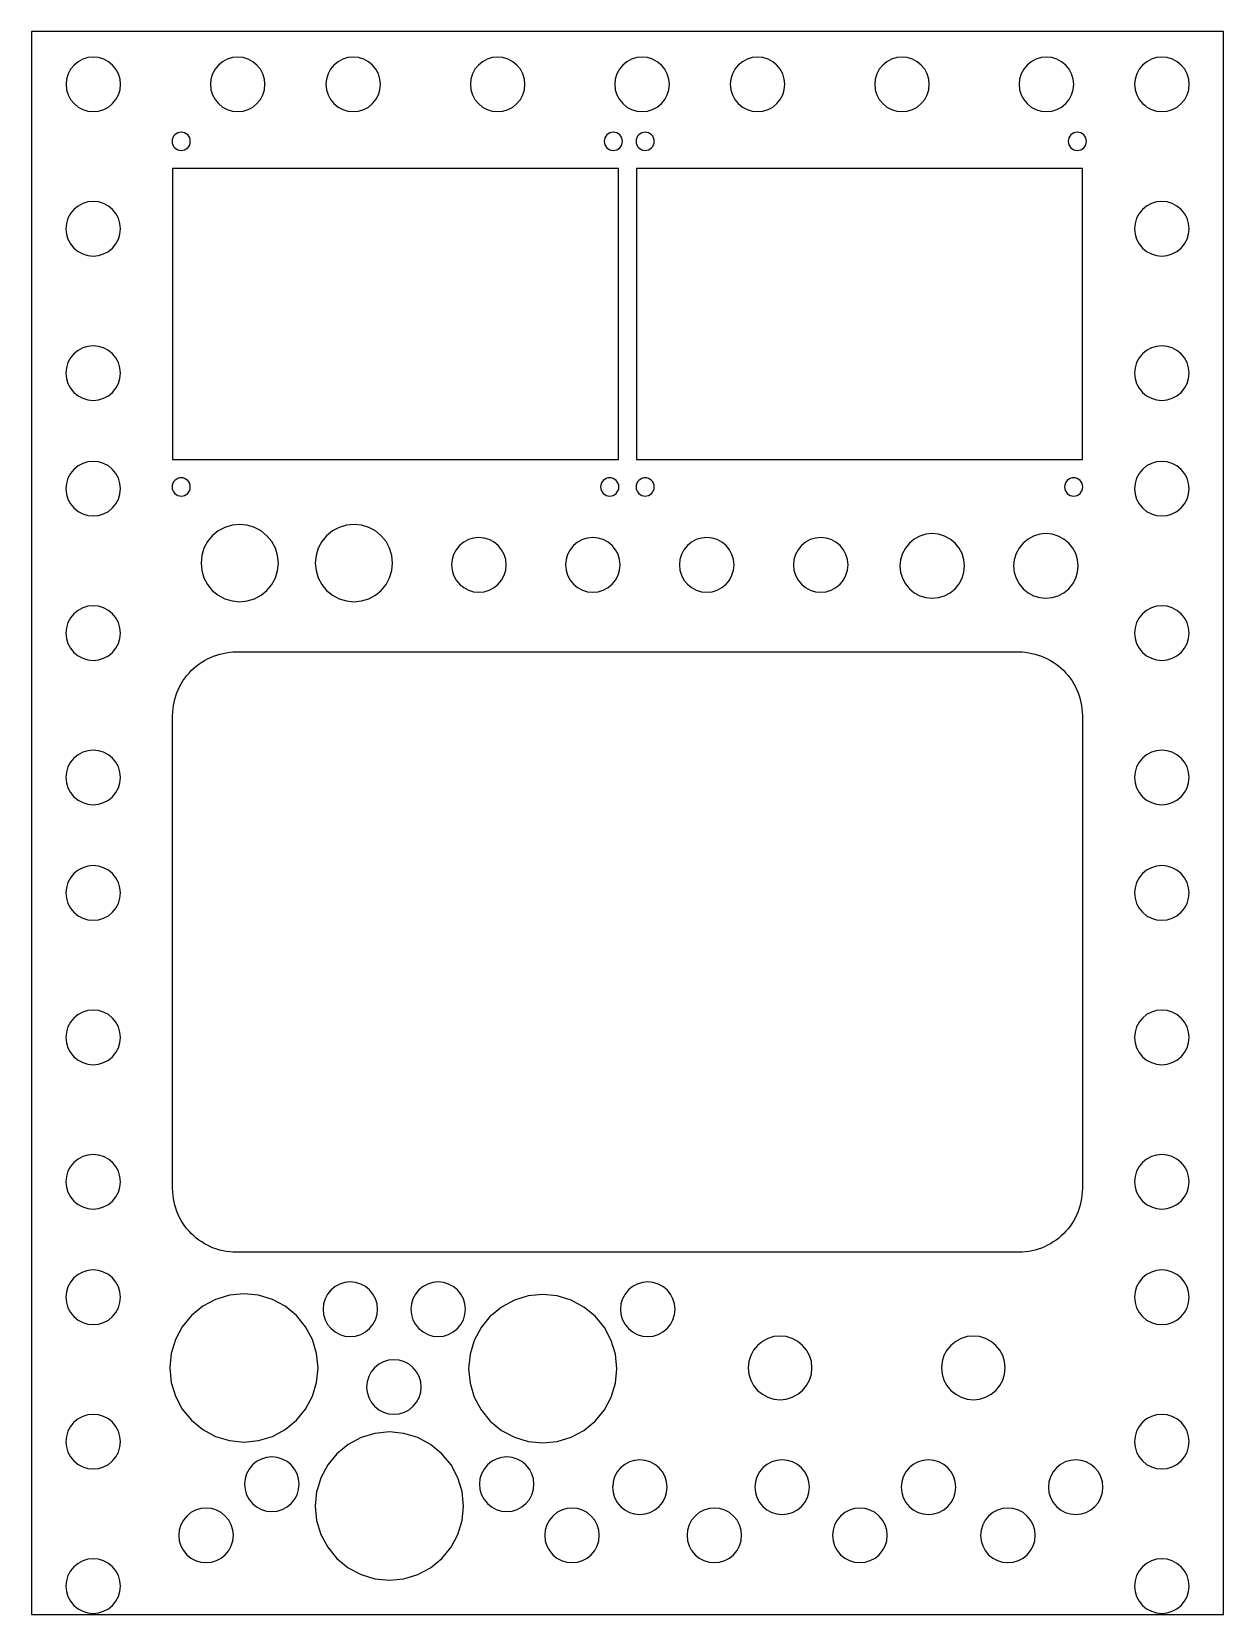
# Model space of a CAD drawing. Header units: metres. Extents: x -0.066 to 0.066, y -0.087 to 0.087.
import ezdxf

# ---------------------------------------------------------------- set-up
doc = ezdxf.new("R2010")
doc.units = ezdxf.units.M
doc.layers.add('Scene Collection', color=7, linetype='Continuous')

msp = doc.modelspace()

# ---------------------------------------------------------------- linework, layer by layer
at = {"layer": 'Scene Collection'}
for points in [[(-0.0655, 0.087), (-0.0655, -0.087)], [(0.0655, 0.087), (-0.0655, 0.087)], [(0.0655, -0.087), (0.0655, 0.087)], [(-0.06039, 0.0837), (-0.06084, 0.08333)], [(-0.05987, 0.08398), (-0.06039, 0.0837)], [(-0.05931, 0.08415), (-0.05987, 0.08398)], [(-0.05872, 0.08421), (-0.05931, 0.08415)], [(-0.05814, 0.08415), (-0.05872, 0.08421)], [(-0.05758, 0.08398), (-0.05814, 0.08415)], [(-0.05706, 0.0837), (-0.05758, 0.08398)], [(-0.0566, 0.08333), (-0.05706, 0.0837)], [(-0.04452, 0.0837), (-0.04497, 0.08333)], [(-0.044, 0.08398), (-0.04452, 0.0837)], [(-0.04343, 0.08415), (-0.044, 0.08398)], [(-0.04285, 0.08421), (-0.04343, 0.08415)], [(-0.04226, 0.08415), (-0.04285, 0.08421)], [(-0.0417, 0.08398), (-0.04226, 0.08415)], [(-0.04118, 0.0837), (-0.0417, 0.08398)], [(-0.04073, 0.08333), (-0.04118, 0.0837)], [(-0.03181, 0.0837), (-0.03227, 0.08333)], [(-0.0313, 0.08398), (-0.03181, 0.0837)], [(-0.03073, 0.08415), (-0.0313, 0.08398)], [(-0.03015, 0.08421), (-0.03073, 0.08415)], [(-0.02956, 0.08415), (-0.03015, 0.08421)], [(-0.029, 0.08398), (-0.02956, 0.08415)], [(-0.02848, 0.0837), (-0.029, 0.08398)], [(-0.02803, 0.08333), (-0.02848, 0.0837)], [(-0.01594, 0.0837), (-0.01639, 0.08333)], [(-0.01542, 0.08398), (-0.01594, 0.0837)], [(-0.01486, 0.08415), (-0.01542, 0.08398)], [(-0.01427, 0.08421), (-0.01486, 0.08415)], [(-0.01369, 0.08415), (-0.01427, 0.08421)], [(-0.01313, 0.08398), (-0.01369, 0.08415)], [(-0.01261, 0.0837), (-0.01313, 0.08398)], [(-0.01215, 0.08333), (-0.01261, 0.0837)], [(-0.00007, 0.0837), (-0.00052, 0.08333)], [(0.00045, 0.08398), (-0.00007, 0.0837)], [(0.00102, 0.08415), (0.00045, 0.08398)], [(0.0016, 0.08421), (0.00102, 0.08415)], [(0.00219, 0.08415), (0.0016, 0.08421)], [(0.00275, 0.08398), (0.00219, 0.08415)], [(0.00327, 0.0837), (0.00275, 0.08398)], [(0.00372, 0.08333), (0.00327, 0.0837)], [(0.01263, 0.0837), (0.01218, 0.08333)], [(0.01315, 0.08398), (0.01263, 0.0837)], [(0.01372, 0.08415), (0.01315, 0.08398)], [(0.0143, 0.08421), (0.01372, 0.08415)], [(0.01489, 0.08415), (0.0143, 0.08421)], [(0.01545, 0.08398), (0.01489, 0.08415)], [(0.01597, 0.0837), (0.01545, 0.08398)], [(0.01642, 0.08333), (0.01597, 0.0837)], [(0.02851, 0.0837), (0.02806, 0.08333)], [(0.02903, 0.08398), (0.02851, 0.0837)], [(0.02959, 0.08415), (0.02903, 0.08398)], [(0.03018, 0.08421), (0.02959, 0.08415)], [(0.03076, 0.08415), (0.03018, 0.08421)], [(0.03132, 0.08398), (0.03076, 0.08415)], [(0.03184, 0.0837), (0.03132, 0.08398)], [(0.0323, 0.08333), (0.03184, 0.0837)], [(0.04439, 0.0837), (0.04393, 0.08333)], [(0.0449, 0.08398), (0.04439, 0.0837)], [(0.04547, 0.08415), (0.0449, 0.08398)], [(0.04605, 0.08421), (0.04547, 0.08415)], [(0.04664, 0.08415), (0.04605, 0.08421)], [(0.0472, 0.08398), (0.04664, 0.08415)], [(0.04772, 0.0837), (0.0472, 0.08398)], [(0.04817, 0.08333), (0.04772, 0.0837)], [(0.05708, 0.0837), (0.05663, 0.08333)], [(0.0576, 0.08398), (0.05708, 0.0837)], [(0.05817, 0.08415), (0.0576, 0.08398)], [(0.05875, 0.08421), (0.05817, 0.08415)], [(0.05934, 0.08415), (0.05875, 0.08421)], [(0.0599, 0.08398), (0.05934, 0.08415)], [(0.06042, 0.0837), (0.0599, 0.08398)], [(0.06087, 0.08333), (0.06042, 0.0837)], [(-0.06167, 0.08179), (-0.06172, 0.08121)], [(-0.06149, 0.08236), (-0.06167, 0.08179)], [(-0.06122, 0.08288), (-0.06149, 0.08236)], [(-0.06084, 0.08333), (-0.06122, 0.08288)], [(-0.05623, 0.08288), (-0.0566, 0.08333)], [(-0.05595, 0.08236), (-0.05623, 0.08288)], [(-0.05578, 0.08179), (-0.05595, 0.08236)], [(-0.05572, 0.08121), (-0.05578, 0.08179)], [(-0.04579, 0.08179), (-0.04585, 0.08121)], [(-0.04562, 0.08236), (-0.04579, 0.08179)], [(-0.04534, 0.08288), (-0.04562, 0.08236)], [(-0.04497, 0.08333), (-0.04534, 0.08288)], [(-0.04035, 0.08288), (-0.04073, 0.08333)], [(-0.04008, 0.08236), (-0.04035, 0.08288)], [(-0.03991, 0.08179), (-0.04008, 0.08236)], [(-0.03985, 0.08121), (-0.03991, 0.08179)], [(-0.03309, 0.08179), (-0.03315, 0.08121)], [(-0.03292, 0.08236), (-0.03309, 0.08179)], [(-0.03264, 0.08288), (-0.03292, 0.08236)], [(-0.03227, 0.08333), (-0.03264, 0.08288)], [(-0.02765, 0.08288), (-0.02803, 0.08333)], [(-0.02738, 0.08236), (-0.02765, 0.08288)], [(-0.02721, 0.08179), (-0.02738, 0.08236)], [(-0.02715, 0.08121), (-0.02721, 0.08179)], [(-0.01722, 0.08179), (-0.01727, 0.08121)], [(-0.01704, 0.08236), (-0.01722, 0.08179)], [(-0.01677, 0.08288), (-0.01704, 0.08236)], [(-0.01639, 0.08333), (-0.01677, 0.08288)], [(-0.01178, 0.08288), (-0.01215, 0.08333)], [(-0.0115, 0.08236), (-0.01178, 0.08288)], [(-0.01133, 0.08179), (-0.0115, 0.08236)], [(-0.01127, 0.08121), (-0.01133, 0.08179)], [(-0.00134, 0.08179), (-0.0014, 0.08121)], [(-0.00117, 0.08236), (-0.00134, 0.08179)], [(-0.00089, 0.08288), (-0.00117, 0.08236)], [(-0.00052, 0.08333), (-0.00089, 0.08288)], [(0.0041, 0.08288), (0.00372, 0.08333)], [(0.00437, 0.08236), (0.0041, 0.08288)], [(0.00454, 0.08179), (0.00437, 0.08236)], [(0.0046, 0.08121), (0.00454, 0.08179)], [(0.01136, 0.08179), (0.0113, 0.08121)], [(0.01153, 0.08236), (0.01136, 0.08179)], [(0.01181, 0.08288), (0.01153, 0.08236)], [(0.01218, 0.08333), (0.01181, 0.08288)], [(0.0168, 0.08288), (0.01642, 0.08333)], [(0.01707, 0.08236), (0.0168, 0.08288)], [(0.01724, 0.08179), (0.01707, 0.08236)], [(0.0173, 0.08121), (0.01724, 0.08179)], [(0.02723, 0.08179), (0.02718, 0.08121)], [(0.02741, 0.08236), (0.02723, 0.08179)], [(0.02768, 0.08288), (0.02741, 0.08236)], [(0.02806, 0.08333), (0.02768, 0.08288)], [(0.03267, 0.08288), (0.0323, 0.08333)], [(0.03295, 0.08236), (0.03267, 0.08288)], [(0.03312, 0.08179), (0.03295, 0.08236)], [(0.03318, 0.08121), (0.03312, 0.08179)], [(0.04311, 0.08179), (0.04305, 0.08121)], [(0.04328, 0.08236), (0.04311, 0.08179)], [(0.04356, 0.08288), (0.04328, 0.08236)], [(0.04393, 0.08333), (0.04356, 0.08288)], [(0.04855, 0.08288), (0.04817, 0.08333)], [(0.04882, 0.08236), (0.04855, 0.08288)], [(0.04899, 0.08179), (0.04882, 0.08236)], [(0.04905, 0.08121), (0.04899, 0.08179)], [(0.05581, 0.08179), (0.05575, 0.08121)], [(0.05598, 0.08236), (0.05581, 0.08179)], [(0.05626, 0.08288), (0.05598, 0.08236)], [(0.05663, 0.08333), (0.05626, 0.08288)], [(0.06125, 0.08288), (0.06087, 0.08333)], [(0.06152, 0.08236), (0.06125, 0.08288)], [(0.06169, 0.08179), (0.06152, 0.08236)], [(0.06175, 0.08121), (0.06169, 0.08179)], [(-0.06172, 0.08121), (-0.06167, 0.08062)], [(-0.06167, 0.08062), (-0.06149, 0.08006)], [(-0.06149, 0.08006), (-0.06122, 0.07954)], [(-0.05623, 0.07954), (-0.05595, 0.08006)], [(-0.05595, 0.08006), (-0.05578, 0.08062)], [(-0.05578, 0.08062), (-0.05572, 0.08121)], [(-0.04585, 0.08121), (-0.04579, 0.08062)], [(-0.04579, 0.08062), (-0.04562, 0.08006)], [(-0.04562, 0.08006), (-0.04534, 0.07954)], [(-0.04035, 0.07954), (-0.04008, 0.08006)], [(-0.04008, 0.08006), (-0.03991, 0.08062)], [(-0.03991, 0.08062), (-0.03985, 0.08121)], [(-0.03315, 0.08121), (-0.03309, 0.08062)], [(-0.03309, 0.08062), (-0.03292, 0.08006)], [(-0.03292, 0.08006), (-0.03264, 0.07954)], [(-0.02765, 0.07954), (-0.02738, 0.08006)], [(-0.02738, 0.08006), (-0.02721, 0.08062)], [(-0.02721, 0.08062), (-0.02715, 0.08121)], [(-0.01727, 0.08121), (-0.01722, 0.08062)], [(-0.01722, 0.08062), (-0.01704, 0.08006)], [(-0.01704, 0.08006), (-0.01677, 0.07954)], [(-0.01178, 0.07954), (-0.0115, 0.08006)], [(-0.0115, 0.08006), (-0.01133, 0.08062)], [(-0.01133, 0.08062), (-0.01127, 0.08121)], [(-0.0014, 0.08121), (-0.00134, 0.08062)], [(-0.00134, 0.08062), (-0.00117, 0.08006)], [(-0.00117, 0.08006), (-0.00089, 0.07954)], [(0.0041, 0.07954), (0.00437, 0.08006)], [(0.00437, 0.08006), (0.00454, 0.08062)], [(0.00454, 0.08062), (0.0046, 0.08121)], [(0.0113, 0.08121), (0.01136, 0.08062)], [(0.01136, 0.08062), (0.01153, 0.08006)], [(0.01153, 0.08006), (0.01181, 0.07954)], [(0.0168, 0.07954), (0.01707, 0.08006)], [(0.01707, 0.08006), (0.01724, 0.08062)], [(0.01724, 0.08062), (0.0173, 0.08121)], [(0.02718, 0.08121), (0.02723, 0.08062)], [(0.02723, 0.08062), (0.02741, 0.08006)], [(0.02741, 0.08006), (0.02768, 0.07954)], [(0.03267, 0.07954), (0.03295, 0.08006)], [(0.03295, 0.08006), (0.03312, 0.08062)], [(0.03312, 0.08062), (0.03318, 0.08121)], [(0.04305, 0.08121), (0.04311, 0.08062)], [(0.04311, 0.08062), (0.04328, 0.08006)], [(0.04328, 0.08006), (0.04356, 0.07954)], [(0.04855, 0.07954), (0.04882, 0.08006)], [(0.04882, 0.08006), (0.04899, 0.08062)], [(0.04899, 0.08062), (0.04905, 0.08121)], [(0.05575, 0.08121), (0.05581, 0.08062)], [(0.05581, 0.08062), (0.05598, 0.08006)], [(0.05598, 0.08006), (0.05626, 0.07954)], [(0.06125, 0.07954), (0.06152, 0.08006)], [(0.06152, 0.08006), (0.06169, 0.08062)], [(0.06169, 0.08062), (0.06175, 0.08121)], [(-0.06122, 0.07954), (-0.06084, 0.07909)], [(-0.06084, 0.07909), (-0.06039, 0.07871)], [(-0.06039, 0.07871), (-0.05987, 0.07844)], [(-0.05987, 0.07844), (-0.05931, 0.07827)], [(-0.05814, 0.07827), (-0.05758, 0.07844)], [(-0.05758, 0.07844), (-0.05706, 0.07871)], [(-0.05706, 0.07871), (-0.0566, 0.07909)], [(-0.0566, 0.07909), (-0.05623, 0.07954)], [(-0.04534, 0.07954), (-0.04497, 0.07909)], [(-0.04497, 0.07909), (-0.04452, 0.07871)], [(-0.04452, 0.07871), (-0.044, 0.07844)], [(-0.044, 0.07844), (-0.04343, 0.07827)], [(-0.04226, 0.07827), (-0.0417, 0.07844)], [(-0.0417, 0.07844), (-0.04118, 0.07871)], [(-0.04118, 0.07871), (-0.04073, 0.07909)], [(-0.04073, 0.07909), (-0.04035, 0.07954)], [(-0.03264, 0.07954), (-0.03227, 0.07909)], [(-0.03227, 0.07909), (-0.03181, 0.07871)], [(-0.03181, 0.07871), (-0.0313, 0.07844)], [(-0.0313, 0.07844), (-0.03073, 0.07827)], [(-0.02956, 0.07827), (-0.029, 0.07844)], [(-0.029, 0.07844), (-0.02848, 0.07871)], [(-0.02848, 0.07871), (-0.02803, 0.07909)], [(-0.02803, 0.07909), (-0.02765, 0.07954)], [(-0.01677, 0.07954), (-0.01639, 0.07909)], [(-0.01639, 0.07909), (-0.01594, 0.07871)], [(-0.01594, 0.07871), (-0.01542, 0.07844)], [(-0.01542, 0.07844), (-0.01486, 0.07827)], [(-0.01369, 0.07827), (-0.01313, 0.07844)], [(-0.01313, 0.07844), (-0.01261, 0.07871)], [(-0.01261, 0.07871), (-0.01215, 0.07909)], [(-0.01215, 0.07909), (-0.01178, 0.07954)], [(-0.00089, 0.07954), (-0.00052, 0.07909)], [(-0.00052, 0.07909), (-0.00007, 0.07871)], [(-0.00007, 0.07871), (0.00045, 0.07844)], [(0.00045, 0.07844), (0.00102, 0.07827)], [(0.00219, 0.07827), (0.00275, 0.07844)], [(0.00275, 0.07844), (0.00327, 0.07871)], [(0.00327, 0.07871), (0.00372, 0.07909)], [(0.00372, 0.07909), (0.0041, 0.07954)], [(0.01181, 0.07954), (0.01218, 0.07909)], [(0.01218, 0.07909), (0.01263, 0.07871)], [(0.01263, 0.07871), (0.01315, 0.07844)], [(0.01315, 0.07844), (0.01372, 0.07827)], [(0.01489, 0.07827), (0.01545, 0.07844)], [(0.01545, 0.07844), (0.01597, 0.07871)], [(0.01597, 0.07871), (0.01642, 0.07909)], [(0.01642, 0.07909), (0.0168, 0.07954)], [(0.02768, 0.07954), (0.02806, 0.07909)], [(0.02806, 0.07909), (0.02851, 0.07871)], [(0.02851, 0.07871), (0.02903, 0.07844)], [(0.02903, 0.07844), (0.02959, 0.07827)], [(0.03076, 0.07827), (0.03132, 0.07844)], [(0.03132, 0.07844), (0.03184, 0.07871)], [(0.03184, 0.07871), (0.0323, 0.07909)], [(0.0323, 0.07909), (0.03267, 0.07954)], [(0.04356, 0.07954), (0.04393, 0.07909)], [(0.04393, 0.07909), (0.04439, 0.07871)], [(0.04439, 0.07871), (0.0449, 0.07844)], [(0.0449, 0.07844), (0.04547, 0.07827)], [(0.04664, 0.07827), (0.0472, 0.07844)], [(0.0472, 0.07844), (0.04772, 0.07871)], [(0.04772, 0.07871), (0.04817, 0.07909)], [(0.04817, 0.07909), (0.04855, 0.07954)], [(0.05626, 0.07954), (0.05663, 0.07909)], [(0.05663, 0.07909), (0.05686, 0.0789)], [(0.05686, 0.0789), (0.05708, 0.07871)], [(0.05708, 0.07871), (0.0576, 0.07844)], [(0.0576, 0.07844), (0.05817, 0.07827)], [(0.05934, 0.07827), (0.0599, 0.07844)], [(0.0599, 0.07844), (0.06042, 0.07871)], [(0.06042, 0.07871), (0.06087, 0.07909)], [(0.06087, 0.07909), (0.06125, 0.07954)], [(-0.05931, 0.07827), (-0.05872, 0.07821)], [(-0.05872, 0.07821), (-0.05814, 0.07827)], [(-0.04343, 0.07827), (-0.04285, 0.07821)], [(-0.04285, 0.07821), (-0.04226, 0.07827)], [(-0.03073, 0.07827), (-0.03015, 0.07821)], [(-0.03015, 0.07821), (-0.02956, 0.07827)], [(-0.01486, 0.07827), (-0.01427, 0.07821)], [(-0.01427, 0.07821), (-0.01369, 0.07827)], [(0.00102, 0.07827), (0.0016, 0.07821)], [(0.0016, 0.07821), (0.00219, 0.07827)], [(0.01372, 0.07827), (0.0143, 0.07821)], [(0.0143, 0.07821), (0.01489, 0.07827)], [(0.02959, 0.07827), (0.03018, 0.07821)], [(0.03018, 0.07821), (0.03076, 0.07827)], [(0.04547, 0.07827), (0.04605, 0.07821)], [(0.04605, 0.07821), (0.04664, 0.07827)], [(0.05817, 0.07827), (0.05875, 0.07821)], [(0.05875, 0.07821), (0.05934, 0.07827)], [(-0.05004, 0.07514), (-0.05006, 0.07495)], [(-0.05006, 0.07495), (-0.05004, 0.07475)], [(-0.04998, 0.07533), (-0.05004, 0.07514)], [(-0.04989, 0.0755), (-0.04998, 0.07533)], [(-0.04977, 0.07565), (-0.04989, 0.0755)], [(-0.04961, 0.07578), (-0.04977, 0.07565)], [(-0.04944, 0.07587), (-0.04961, 0.07578)], [(-0.04925, 0.07593), (-0.04944, 0.07587)], [(-0.04906, 0.07595), (-0.04925, 0.07593)], [(-0.04886, 0.07593), (-0.04906, 0.07595)], [(-0.04868, 0.07587), (-0.04886, 0.07593)], [(-0.0485, 0.07578), (-0.04868, 0.07587)], [(-0.04835, 0.07565), (-0.0485, 0.07578)], [(-0.04823, 0.0755), (-0.04835, 0.07565)], [(-0.04813, 0.07533), (-0.04823, 0.0755)], [(-0.04808, 0.07514), (-0.04813, 0.07533)], [(-0.04806, 0.07495), (-0.04808, 0.07514)], [(-0.04808, 0.07475), (-0.04806, 0.07495)], [(-0.00253, 0.07514), (-0.00255, 0.07495)], [(-0.00255, 0.07495), (-0.00253, 0.07475)], [(-0.00248, 0.07533), (-0.00253, 0.07514)], [(-0.00238, 0.0755), (-0.00248, 0.07533)], [(-0.00226, 0.07565), (-0.00238, 0.0755)], [(-0.00211, 0.07578), (-0.00226, 0.07565)], [(-0.00194, 0.07587), (-0.00211, 0.07578)], [(-0.00175, 0.07593), (-0.00194, 0.07587)], [(-0.00155, 0.07595), (-0.00175, 0.07593)], [(-0.00136, 0.07593), (-0.00155, 0.07595)], [(-0.00117, 0.07587), (-0.00136, 0.07593)], [(-0.001, 0.07578), (-0.00117, 0.07587)], [(-0.00085, 0.07565), (-0.001, 0.07578)], [(-0.00072, 0.0755), (-0.00085, 0.07565)], [(-0.00063, 0.07533), (-0.00072, 0.0755)], [(-0.00057, 0.07514), (-0.00063, 0.07533)], [(-0.00055, 0.07495), (-0.00057, 0.07514)], [(-0.00057, 0.07475), (-0.00055, 0.07495)], [(0.00096, 0.07514), (0.00094, 0.07495)], [(0.00094, 0.07495), (0.00096, 0.07475)], [(0.00102, 0.07533), (0.00096, 0.07514)], [(0.00111, 0.0755), (0.00102, 0.07533)], [(0.00123, 0.07565), (0.00111, 0.0755)], [(0.00139, 0.07578), (0.00123, 0.07565)], [(0.00156, 0.07587), (0.00139, 0.07578)], [(0.00175, 0.07593), (0.00156, 0.07587)], [(0.00194, 0.07595), (0.00175, 0.07593)], [(0.00214, 0.07593), (0.00194, 0.07595)], [(0.00232, 0.07587), (0.00214, 0.07593)], [(0.0025, 0.07578), (0.00232, 0.07587)], [(0.00265, 0.07565), (0.0025, 0.07578)], [(0.00277, 0.0755), (0.00265, 0.07565)], [(0.00287, 0.07533), (0.00277, 0.0755)], [(0.00292, 0.07514), (0.00287, 0.07533)], [(0.00294, 0.07495), (0.00292, 0.07514)], [(0.00292, 0.07475), (0.00294, 0.07495)], [(0.04847, 0.07514), (0.04845, 0.07495)], [(0.04845, 0.07495), (0.04847, 0.07475)], [(0.04852, 0.07533), (0.04847, 0.07514)], [(0.04862, 0.0755), (0.04852, 0.07533)], [(0.04874, 0.07565), (0.04862, 0.0755)], [(0.04889, 0.07578), (0.04874, 0.07565)], [(0.04906, 0.07587), (0.04889, 0.07578)], [(0.04925, 0.07593), (0.04906, 0.07587)], [(0.04945, 0.07595), (0.04925, 0.07593)], [(0.04964, 0.07593), (0.04945, 0.07595)], [(0.04983, 0.07587), (0.04964, 0.07593)], [(0.05, 0.07578), (0.04983, 0.07587)], [(0.05015, 0.07565), (0.05, 0.07578)], [(0.05028, 0.0755), (0.05015, 0.07565)], [(0.05037, 0.07533), (0.05028, 0.0755)], [(0.05043, 0.07514), (0.05037, 0.07533)], [(0.05045, 0.07495), (0.05043, 0.07514)], [(0.05043, 0.07475), (0.05045, 0.07495)], [(-0.05004, 0.07475), (-0.04998, 0.07456)], [(-0.04998, 0.07456), (-0.04989, 0.07439)], [(-0.04989, 0.07439), (-0.04977, 0.07424)], [(-0.04977, 0.07424), (-0.04961, 0.07412)], [(-0.04961, 0.07412), (-0.04944, 0.07402)], [(-0.04944, 0.07402), (-0.04925, 0.07397)], [(-0.04925, 0.07397), (-0.04906, 0.07395)], [(-0.04906, 0.07395), (-0.04886, 0.07397)], [(-0.04886, 0.07397), (-0.04868, 0.07402)], [(-0.04868, 0.07402), (-0.0485, 0.07412)], [(-0.0485, 0.07412), (-0.04835, 0.07424)], [(-0.04835, 0.07424), (-0.04823, 0.07439)], [(-0.04823, 0.07439), (-0.04813, 0.07456)], [(-0.04813, 0.07456), (-0.04808, 0.07475)], [(-0.00253, 0.07475), (-0.00248, 0.07456)], [(-0.00248, 0.07456), (-0.00238, 0.07439)], [(-0.00238, 0.07439), (-0.00226, 0.07424)], [(-0.00226, 0.07424), (-0.00211, 0.07412)], [(-0.00211, 0.07412), (-0.00194, 0.07402)], [(-0.00194, 0.07402), (-0.00175, 0.07397)], [(-0.00175, 0.07397), (-0.00155, 0.07395)], [(-0.00155, 0.07395), (-0.00136, 0.07397)], [(-0.00136, 0.07397), (-0.00117, 0.07402)], [(-0.00117, 0.07402), (-0.001, 0.07412)], [(-0.001, 0.07412), (-0.00085, 0.07424)], [(-0.00085, 0.07424), (-0.00072, 0.07439)], [(-0.00072, 0.07439), (-0.00063, 0.07456)], [(-0.00063, 0.07456), (-0.00057, 0.07475)], [(0.00096, 0.07475), (0.00102, 0.07456)], [(0.00102, 0.07456), (0.00111, 0.07439)], [(0.00111, 0.07439), (0.00123, 0.07424)], [(0.00123, 0.07424), (0.00139, 0.07412)], [(0.00139, 0.07412), (0.00156, 0.07402)], [(0.00156, 0.07402), (0.00175, 0.07397)], [(0.00175, 0.07397), (0.00194, 0.07395)], [(0.00194, 0.07395), (0.00214, 0.07397)], [(0.00214, 0.07397), (0.00232, 0.07402)], [(0.00232, 0.07402), (0.0025, 0.07412)], [(0.0025, 0.07412), (0.00265, 0.07424)], [(0.00265, 0.07424), (0.00277, 0.07439)], [(0.00277, 0.07439), (0.00287, 0.07456)], [(0.00287, 0.07456), (0.00292, 0.07475)], [(0.04847, 0.07475), (0.04852, 0.07456)], [(0.04852, 0.07456), (0.04862, 0.07439)], [(0.04862, 0.07439), (0.04874, 0.07424)], [(0.04874, 0.07424), (0.04889, 0.07412)], [(0.04889, 0.07412), (0.04906, 0.07402)], [(0.04906, 0.07402), (0.04925, 0.07397)], [(0.04925, 0.07397), (0.04945, 0.07395)], [(0.04945, 0.07395), (0.04964, 0.07397)], [(0.04964, 0.07397), (0.04983, 0.07402)], [(0.04983, 0.07402), (0.05, 0.07412)], [(0.05, 0.07412), (0.05015, 0.07424)], [(0.05015, 0.07424), (0.05028, 0.07439)], [(0.05028, 0.07439), (0.05037, 0.07456)], [(0.05037, 0.07456), (0.05043, 0.07475)], [(-0.05, 0.07195), (-0.05, 0.06641)], [(-0.001, 0.07195), (-0.05, 0.07195)], [(-0.001, 0.03995), (-0.001, 0.07195)], [(0.001, 0.07195), (0.001, 0.03995)], [(0.05, 0.07195), (0.001, 0.07195)], [(0.05, 0.03995), (0.05, 0.07195)], [(-0.05989, 0.06811), (-0.0604, 0.06783)], [(-0.05932, 0.06828), (-0.05989, 0.06811)], [(-0.05874, 0.06833), (-0.05932, 0.06828)], [(-0.05815, 0.06828), (-0.05874, 0.06833)], [(-0.05759, 0.06811), (-0.05815, 0.06828)], [(-0.05707, 0.06783), (-0.05759, 0.06811)], [(0.05759, 0.06811), (0.05707, 0.06783)], [(0.05815, 0.06828), (0.05759, 0.06811)], [(0.05874, 0.06833), (0.05815, 0.06828)], [(0.05932, 0.06828), (0.05874, 0.06833)], [(0.05989, 0.06811), (0.05932, 0.06828)], [(0.0604, 0.06783), (0.05989, 0.06811)], [(-0.06151, 0.06648), (-0.06168, 0.06592)], [(-0.06123, 0.067), (-0.06151, 0.06648)], [(-0.06086, 0.06746), (-0.06123, 0.067)], [(-0.0604, 0.06783), (-0.06086, 0.06746)], [(-0.05662, 0.06746), (-0.05707, 0.06783)], [(-0.05624, 0.067), (-0.05662, 0.06746)], [(-0.05597, 0.06648), (-0.05624, 0.067)], [(-0.0558, 0.06592), (-0.05597, 0.06648)], [(-0.05, 0.06641), (-0.05, 0.05595)], [(0.05597, 0.06648), (0.0558, 0.06592)], [(0.05624, 0.067), (0.05597, 0.06648)], [(0.05662, 0.06746), (0.05624, 0.067)], [(0.05707, 0.06783), (0.05662, 0.06746)], [(0.06086, 0.06746), (0.0604, 0.06783)], [(0.06123, 0.067), (0.06086, 0.06746)], [(0.06151, 0.06648), (0.06123, 0.067)], [(0.06168, 0.06592), (0.06151, 0.06648)], [(-0.06168, 0.06592), (-0.06174, 0.06533)], [(-0.06174, 0.06533), (-0.06168, 0.06475)], [(-0.06168, 0.06475), (-0.06151, 0.06419)], [(-0.05597, 0.06419), (-0.0558, 0.06475)], [(-0.05574, 0.06533), (-0.0558, 0.06592)], [(-0.0558, 0.06475), (-0.05574, 0.06533)], [(0.0558, 0.06592), (0.05574, 0.06533)], [(0.05574, 0.06533), (0.0558, 0.06475)], [(0.0558, 0.06475), (0.05597, 0.06419)], [(0.06151, 0.06419), (0.06168, 0.06475)], [(0.06174, 0.06533), (0.06168, 0.06592)], [(0.06168, 0.06475), (0.06174, 0.06533)], [(-0.06151, 0.06419), (-0.06123, 0.06367)], [(-0.06123, 0.06367), (-0.06086, 0.06321)], [(-0.06086, 0.06321), (-0.0604, 0.06284)], [(-0.0604, 0.06284), (-0.05989, 0.06256)], [(-0.05759, 0.06256), (-0.05707, 0.06284)], [(-0.05707, 0.06284), (-0.05662, 0.06321)], [(-0.05662, 0.06321), (-0.05624, 0.06367)], [(-0.05624, 0.06367), (-0.05597, 0.06419)], [(0.05597, 0.06419), (0.05624, 0.06367)], [(0.05624, 0.06367), (0.05662, 0.06321)], [(0.05662, 0.06321), (0.05707, 0.06284)], [(0.05707, 0.06284), (0.05759, 0.06256)], [(0.05989, 0.06256), (0.0604, 0.06284)], [(0.0604, 0.06284), (0.06086, 0.06321)], [(0.06086, 0.06321), (0.06123, 0.06367)], [(0.06123, 0.06367), (0.06151, 0.06419)], [(-0.05989, 0.06256), (-0.05932, 0.06239)], [(-0.05932, 0.06239), (-0.05874, 0.06233)], [(-0.05874, 0.06233), (-0.05815, 0.06239)], [(-0.05815, 0.06239), (-0.05759, 0.06256)], [(0.05759, 0.06256), (0.05815, 0.06239)], [(0.05815, 0.06239), (0.05874, 0.06233)], [(0.05874, 0.06233), (0.05932, 0.06239)], [(0.05932, 0.06239), (0.05989, 0.06256)], [(-0.05, 0.05595), (-0.05, 0.03995)], [(-0.05989, 0.05223), (-0.0604, 0.05195)], [(-0.05932, 0.0524), (-0.05989, 0.05223)], [(-0.05874, 0.05246), (-0.05932, 0.0524)], [(-0.05815, 0.0524), (-0.05874, 0.05246)], [(-0.05759, 0.05223), (-0.05815, 0.0524)], [(-0.05707, 0.05195), (-0.05759, 0.05223)], [(0.05759, 0.05223), (0.05707, 0.05195)], [(0.05815, 0.0524), (0.05759, 0.05223)], [(0.05874, 0.05246), (0.05815, 0.0524)], [(0.05932, 0.0524), (0.05874, 0.05246)], [(0.05989, 0.05223), (0.05932, 0.0524)], [(0.0604, 0.05195), (0.05989, 0.05223)], [(-0.06151, 0.05061), (-0.06168, 0.05004)], [(-0.06123, 0.05113), (-0.06151, 0.05061)], [(-0.06086, 0.05158), (-0.06123, 0.05113)], [(-0.0604, 0.05195), (-0.06086, 0.05158)], [(-0.05662, 0.05158), (-0.05707, 0.05195)], [(-0.05624, 0.05113), (-0.05662, 0.05158)], [(-0.05597, 0.05061), (-0.05624, 0.05113)], [(-0.0558, 0.05004), (-0.05597, 0.05061)], [(0.05597, 0.05061), (0.0558, 0.05004)], [(0.05624, 0.05113), (0.05597, 0.05061)], [(0.05662, 0.05158), (0.05624, 0.05113)], [(0.05707, 0.05195), (0.05662, 0.05158)], [(0.06086, 0.05158), (0.0604, 0.05195)], [(0.06123, 0.05113), (0.06086, 0.05158)], [(0.06151, 0.05061), (0.06123, 0.05113)], [(0.06168, 0.05004), (0.06151, 0.05061)], [(-0.06168, 0.05004), (-0.06174, 0.04946)], [(-0.06174, 0.04946), (-0.06168, 0.04887)], [(-0.06168, 0.04887), (-0.06151, 0.04831)], [(-0.05597, 0.04831), (-0.0558, 0.04887)], [(-0.05574, 0.04946), (-0.0558, 0.05004)], [(-0.0558, 0.04887), (-0.05574, 0.04946)], [(0.0558, 0.05004), (0.05574, 0.04946)], [(0.05574, 0.04946), (0.0558, 0.04887)], [(0.0558, 0.04887), (0.05597, 0.04831)], [(0.06151, 0.04831), (0.06168, 0.04887)], [(0.06174, 0.04946), (0.06168, 0.05004)], [(0.06168, 0.04887), (0.06174, 0.04946)], [(-0.06151, 0.04831), (-0.06123, 0.04779)], [(-0.06123, 0.04779), (-0.06086, 0.04734)], [(-0.06086, 0.04734), (-0.0604, 0.04696)], [(-0.05707, 0.04696), (-0.05662, 0.04734)], [(-0.05662, 0.04734), (-0.05624, 0.04779)], [(-0.05624, 0.04779), (-0.05597, 0.04831)], [(0.05597, 0.04831), (0.05624, 0.04779)], [(0.05624, 0.04779), (0.05662, 0.04734)], [(0.05662, 0.04734), (0.05707, 0.04696)], [(0.0604, 0.04696), (0.06086, 0.04734)], [(0.06086, 0.04734), (0.06123, 0.04779)], [(0.06123, 0.04779), (0.06151, 0.04831)], [(-0.0604, 0.04696), (-0.05989, 0.04669)], [(-0.05989, 0.04669), (-0.05932, 0.04652)], [(-0.05932, 0.04652), (-0.05874, 0.04646)], [(-0.05874, 0.04646), (-0.05815, 0.04652)], [(-0.05815, 0.04652), (-0.05759, 0.04669)], [(-0.05759, 0.04669), (-0.05707, 0.04696)], [(0.05707, 0.04696), (0.05759, 0.04669)], [(0.05759, 0.04669), (0.05815, 0.04652)], [(0.05815, 0.04652), (0.05874, 0.04646)], [(0.05874, 0.04646), (0.05932, 0.04652)], [(0.05932, 0.04652), (0.05989, 0.04669)], [(0.05989, 0.04669), (0.0604, 0.04696)], [(-0.06123, 0.03843), (-0.06151, 0.03791)], [(-0.06086, 0.03888), (-0.06123, 0.03843)], [(-0.0604, 0.03925), (-0.06086, 0.03888)], [(-0.05989, 0.03953), (-0.0604, 0.03925)], [(-0.05932, 0.0397), (-0.05989, 0.03953)], [(-0.05874, 0.03976), (-0.05932, 0.0397)], [(-0.05815, 0.0397), (-0.05874, 0.03976)], [(-0.05759, 0.03953), (-0.05815, 0.0397)], [(-0.05707, 0.03925), (-0.05759, 0.03953)], [(-0.05662, 0.03888), (-0.05707, 0.03925)], [(-0.05624, 0.03843), (-0.05662, 0.03888)], [(-0.05597, 0.03791), (-0.05624, 0.03843)], [(-0.05, 0.03995), (-0.001, 0.03995)], [(0.001, 0.03995), (0.05, 0.03995)], [(0.05624, 0.03843), (0.05597, 0.03791)], [(0.05662, 0.03888), (0.05624, 0.03843)], [(0.05707, 0.03925), (0.05662, 0.03888)], [(0.05759, 0.03953), (0.05707, 0.03925)], [(0.05815, 0.0397), (0.05759, 0.03953)], [(0.05874, 0.03976), (0.05815, 0.0397)], [(0.05932, 0.0397), (0.05874, 0.03976)], [(0.05989, 0.03953), (0.05932, 0.0397)], [(0.0604, 0.03925), (0.05989, 0.03953)], [(0.06086, 0.03888), (0.0604, 0.03925)], [(0.06123, 0.03843), (0.06086, 0.03888)], [(0.06151, 0.03791), (0.06123, 0.03843)], [(-0.06168, 0.03734), (-0.06174, 0.03676)], [(-0.06174, 0.03676), (-0.06168, 0.03617)], [(-0.06151, 0.03791), (-0.06168, 0.03734)], [(-0.0558, 0.03734), (-0.05597, 0.03791)], [(-0.05574, 0.03676), (-0.0558, 0.03734)], [(-0.0558, 0.03617), (-0.05574, 0.03676)], [(-0.05004, 0.03714), (-0.05006, 0.03695)], [(-0.05006, 0.03695), (-0.05005, 0.03685)], [(-0.05005, 0.03685), (-0.05004, 0.03675)], [(-0.04998, 0.03733), (-0.05004, 0.03714)], [(-0.05004, 0.03675), (-0.04998, 0.03656)], [(-0.04989, 0.0375), (-0.04998, 0.03733)], [(-0.04998, 0.03656), (-0.04989, 0.03639)], [(-0.04977, 0.03765), (-0.04989, 0.0375)], [(-0.04961, 0.03778), (-0.04977, 0.03765)], [(-0.04944, 0.03787), (-0.04961, 0.03778)], [(-0.04925, 0.03793), (-0.04944, 0.03787)], [(-0.04906, 0.03795), (-0.04925, 0.03793)], [(-0.04886, 0.03793), (-0.04906, 0.03795)], [(-0.04868, 0.03787), (-0.04886, 0.03793)], [(-0.0485, 0.03778), (-0.04868, 0.03787)], [(-0.04835, 0.03765), (-0.0485, 0.03778)], [(-0.04823, 0.0375), (-0.04835, 0.03765)], [(-0.04813, 0.03733), (-0.04823, 0.0375)], [(-0.04823, 0.03639), (-0.04813, 0.03656)], [(-0.04808, 0.03714), (-0.04813, 0.03733)], [(-0.04813, 0.03656), (-0.04808, 0.03675)], [(-0.04806, 0.03695), (-0.04808, 0.03714)], [(-0.04808, 0.03675), (-0.04806, 0.03695)], [(-0.00293, 0.03714), (-0.00295, 0.03695)], [(-0.00295, 0.03695), (-0.00293, 0.03675)], [(-0.00288, 0.03733), (-0.00293, 0.03714)], [(-0.00293, 0.03675), (-0.00288, 0.03656)], [(-0.00278, 0.0375), (-0.00288, 0.03733)], [(-0.00288, 0.03656), (-0.00278, 0.03639)], [(-0.00266, 0.03765), (-0.00278, 0.0375)], [(-0.00251, 0.03778), (-0.00266, 0.03765)], [(-0.00234, 0.03787), (-0.00251, 0.03778)], [(-0.00215, 0.03793), (-0.00234, 0.03787)], [(-0.00195, 0.03795), (-0.00215, 0.03793)], [(-0.00176, 0.03793), (-0.00195, 0.03795)], [(-0.00157, 0.03787), (-0.00176, 0.03793)], [(-0.0014, 0.03778), (-0.00157, 0.03787)], [(-0.00125, 0.03765), (-0.0014, 0.03778)], [(-0.00112, 0.0375), (-0.00125, 0.03765)], [(-0.00103, 0.03733), (-0.00112, 0.0375)], [(-0.00112, 0.03639), (-0.00103, 0.03656)], [(-0.00097, 0.03714), (-0.00103, 0.03733)], [(-0.00103, 0.03656), (-0.00097, 0.03675)], [(-0.00095, 0.03695), (-0.00097, 0.03714)], [(-0.00097, 0.03675), (-0.00095, 0.03695)], [(0.00096, 0.03714), (0.00094, 0.03695)], [(0.00094, 0.03695), (0.00096, 0.03675)], [(0.00102, 0.03733), (0.00096, 0.03714)], [(0.00096, 0.03675), (0.00102, 0.03656)], [(0.00111, 0.0375), (0.00102, 0.03733)], [(0.00102, 0.03656), (0.00111, 0.03639)], [(0.00123, 0.03765), (0.00111, 0.0375)], [(0.00139, 0.03778), (0.00123, 0.03765)], [(0.00156, 0.03787), (0.00139, 0.03778)], [(0.00175, 0.03793), (0.00156, 0.03787)], [(0.00194, 0.03795), (0.00175, 0.03793)], [(0.00214, 0.03793), (0.00194, 0.03795)], [(0.00232, 0.03787), (0.00214, 0.03793)], [(0.0025, 0.03778), (0.00232, 0.03787)], [(0.00265, 0.03765), (0.0025, 0.03778)], [(0.00277, 0.0375), (0.00265, 0.03765)], [(0.00287, 0.03733), (0.00277, 0.0375)], [(0.00277, 0.03639), (0.00287, 0.03656)], [(0.00292, 0.03714), (0.00287, 0.03733)], [(0.00287, 0.03656), (0.00292, 0.03675)], [(0.00294, 0.03695), (0.00292, 0.03714)], [(0.00292, 0.03675), (0.00294, 0.03695)], [(0.04807, 0.03714), (0.04805, 0.03695)], [(0.04805, 0.03695), (0.04807, 0.03675)], [(0.04812, 0.03733), (0.04807, 0.03714)], [(0.04807, 0.03675), (0.04812, 0.03656)], [(0.04822, 0.0375), (0.04812, 0.03733)], [(0.04812, 0.03656), (0.04822, 0.03639)], [(0.04834, 0.03765), (0.04822, 0.0375)], [(0.04849, 0.03778), (0.04834, 0.03765)], [(0.04866, 0.03787), (0.04849, 0.03778)], [(0.04885, 0.03793), (0.04866, 0.03787)], [(0.04905, 0.03795), (0.04885, 0.03793)], [(0.04924, 0.03793), (0.04905, 0.03795)], [(0.04943, 0.03787), (0.04924, 0.03793)], [(0.0496, 0.03778), (0.04943, 0.03787)], [(0.04975, 0.03765), (0.0496, 0.03778)], [(0.04988, 0.0375), (0.04975, 0.03765)], [(0.04997, 0.03733), (0.04988, 0.0375)], [(0.04988, 0.03639), (0.04997, 0.03656)], [(0.05003, 0.03714), (0.04997, 0.03733)], [(0.04997, 0.03656), (0.05003, 0.03675)], [(0.05005, 0.03695), (0.05003, 0.03714)], [(0.05003, 0.03675), (0.05005, 0.03695)], [(0.0558, 0.03734), (0.05574, 0.03676)], [(0.05574, 0.03676), (0.0558, 0.03617)], [(0.05597, 0.03791), (0.0558, 0.03734)], [(0.06168, 0.03734), (0.06151, 0.03791)], [(0.06174, 0.03676), (0.06168, 0.03734)], [(0.06168, 0.03617), (0.06174, 0.03676)], [(-0.06168, 0.03617), (-0.06151, 0.03561)], [(-0.06151, 0.03561), (-0.06123, 0.03509)], [(-0.06123, 0.03509), (-0.06086, 0.03464)], [(-0.05662, 0.03464), (-0.05624, 0.03509)], [(-0.05624, 0.03509), (-0.05597, 0.03561)], [(-0.05597, 0.03561), (-0.0558, 0.03617)], [(-0.04989, 0.03639), (-0.04977, 0.03624)], [(-0.04977, 0.03624), (-0.04961, 0.03612)], [(-0.04961, 0.03612), (-0.04944, 0.03602)], [(-0.04944, 0.03602), (-0.04925, 0.03597)], [(-0.04925, 0.03597), (-0.04906, 0.03595)], [(-0.04906, 0.03595), (-0.04886, 0.03597)], [(-0.04886, 0.03597), (-0.04868, 0.03602)], [(-0.04868, 0.03602), (-0.0485, 0.03612)], [(-0.0485, 0.03612), (-0.04835, 0.03624)], [(-0.04835, 0.03624), (-0.04823, 0.03639)], [(-0.00278, 0.03639), (-0.00266, 0.03624)], [(-0.00266, 0.03624), (-0.00251, 0.03612)], [(-0.00251, 0.03612), (-0.00234, 0.03602)], [(-0.00234, 0.03602), (-0.00215, 0.03597)], [(-0.00215, 0.03597), (-0.00195, 0.03595)], [(-0.00195, 0.03595), (-0.00176, 0.03597)], [(-0.00176, 0.03597), (-0.00157, 0.03602)], [(-0.00157, 0.03602), (-0.0014, 0.03612)], [(-0.0014, 0.03612), (-0.00125, 0.03624)], [(-0.00125, 0.03624), (-0.00112, 0.03639)], [(0.00111, 0.03639), (0.00123, 0.03624)], [(0.00123, 0.03624), (0.00139, 0.03612)], [(0.00139, 0.03612), (0.00156, 0.03602)], [(0.00156, 0.03602), (0.00175, 0.03597)], [(0.00175, 0.03597), (0.00194, 0.03595)], [(0.00194, 0.03595), (0.00214, 0.03597)], [(0.00214, 0.03597), (0.00232, 0.03602)], [(0.00232, 0.03602), (0.0025, 0.03612)], [(0.0025, 0.03612), (0.00265, 0.03624)], [(0.00265, 0.03624), (0.00277, 0.03639)], [(0.04822, 0.03639), (0.04834, 0.03624)], [(0.04834, 0.03624), (0.04849, 0.03612)], [(0.04849, 0.03612), (0.04866, 0.03602)], [(0.04866, 0.03602), (0.04885, 0.03597)], [(0.04885, 0.03597), (0.04905, 0.03595)], [(0.04905, 0.03595), (0.04924, 0.03597)], [(0.04924, 0.03597), (0.04943, 0.03602)], [(0.04943, 0.03602), (0.0496, 0.03612)], [(0.0496, 0.03612), (0.04975, 0.03624)], [(0.04975, 0.03624), (0.04988, 0.03639)], [(0.0558, 0.03617), (0.05597, 0.03561)], [(0.05597, 0.03561), (0.05624, 0.03509)], [(0.05624, 0.03509), (0.05662, 0.03464)], [(0.06086, 0.03464), (0.06123, 0.03509)], [(0.06123, 0.03509), (0.06151, 0.03561)], [(0.06151, 0.03561), (0.06168, 0.03617)], [(-0.06086, 0.03464), (-0.0604, 0.03426)], [(-0.0604, 0.03426), (-0.05989, 0.03399)], [(-0.05989, 0.03399), (-0.05932, 0.03382)], [(-0.05932, 0.03382), (-0.05874, 0.03376)], [(-0.05874, 0.03376), (-0.05815, 0.03382)], [(-0.05815, 0.03382), (-0.05759, 0.03399)], [(-0.05759, 0.03399), (-0.05707, 0.03426)], [(-0.05707, 0.03426), (-0.05662, 0.03464)], [(0.05662, 0.03464), (0.05707, 0.03426)], [(0.05707, 0.03426), (0.05759, 0.03399)], [(0.05759, 0.03399), (0.05815, 0.03382)], [(0.05815, 0.03382), (0.05874, 0.03376)], [(0.05874, 0.03376), (0.05932, 0.03382)], [(0.05932, 0.03382), (0.05989, 0.03399)], [(0.05989, 0.03399), (0.0604, 0.03426)], [(0.0604, 0.03426), (0.06086, 0.03464)], [(-0.04564, 0.03158), (-0.04617, 0.03094)], [(-0.04499, 0.03211), (-0.04564, 0.03158)], [(-0.04426, 0.0325), (-0.04499, 0.03211)], [(-0.04346, 0.03274), (-0.04426, 0.0325)], [(-0.04263, 0.03282), (-0.04346, 0.03274)], [(-0.0418, 0.03274), (-0.04263, 0.03282)], [(-0.04101, 0.0325), (-0.0418, 0.03274)], [(-0.04027, 0.03211), (-0.04101, 0.0325)], [(-0.03963, 0.03158), (-0.04027, 0.03211)], [(-0.0391, 0.03094), (-0.03963, 0.03158)], [(-0.03308, 0.03158), (-0.03361, 0.03094)], [(-0.03244, 0.03211), (-0.03308, 0.03158)], [(-0.0317, 0.0325), (-0.03244, 0.03211)], [(-0.0309, 0.03274), (-0.0317, 0.0325)], [(-0.03007, 0.03282), (-0.0309, 0.03274)], [(-0.02925, 0.03274), (-0.03007, 0.03282)], [(-0.02845, 0.0325), (-0.02925, 0.03274)], [(-0.02771, 0.03211), (-0.02845, 0.0325)], [(-0.02707, 0.03158), (-0.02771, 0.03211)], [(-0.02654, 0.03094), (-0.02707, 0.03158)], [(-0.01634, 0.03137), (-0.01692, 0.03132)], [(-0.01575, 0.03132), (-0.01634, 0.03137)], [(-0.00381, 0.03137), (-0.00439, 0.03132)], [(-0.00322, 0.03132), (-0.00381, 0.03137)], [(0.00871, 0.03137), (0.00812, 0.03132)], [(0.00929, 0.03132), (0.00871, 0.03137)], [(0.02124, 0.03137), (0.02066, 0.03132)], [(0.02183, 0.03132), (0.02124, 0.03137)], [(0.03214, 0.03154), (0.03153, 0.03121)], [(0.03281, 0.03174), (0.03214, 0.03154)], [(0.0335, 0.03181), (0.03281, 0.03174)], [(0.03419, 0.03174), (0.0335, 0.03181)], [(0.03486, 0.03154), (0.03419, 0.03174)], [(0.03547, 0.03121), (0.03486, 0.03154)], [(0.04464, 0.03154), (0.04403, 0.03121)], [(0.04531, 0.03174), (0.04464, 0.03154)], [(0.046, 0.03181), (0.04531, 0.03174)], [(0.04669, 0.03174), (0.046, 0.03181)], [(0.04736, 0.03154), (0.04669, 0.03174)], [(0.04797, 0.03121), (0.04736, 0.03154)], [(-0.04656, 0.0302), (-0.0468, 0.0294)], [(-0.04617, 0.03094), (-0.04656, 0.0302)], [(-0.03871, 0.0302), (-0.0391, 0.03094)], [(-0.03846, 0.0294), (-0.03871, 0.0302)], [(-0.034, 0.0302), (-0.03424, 0.0294)], [(-0.03361, 0.03094), (-0.034, 0.0302)], [(-0.02615, 0.0302), (-0.02654, 0.03094)], [(-0.02591, 0.0294), (-0.02615, 0.0302)], [(-0.01883, 0.03004), (-0.01911, 0.02952)], [(-0.01846, 0.0305), (-0.01883, 0.03004)], [(-0.018, 0.03087), (-0.01846, 0.0305)], [(-0.01748, 0.03115), (-0.018, 0.03087)], [(-0.01692, 0.03132), (-0.01748, 0.03115)], [(-0.01519, 0.03115), (-0.01575, 0.03132)], [(-0.01467, 0.03087), (-0.01519, 0.03115)], [(-0.01421, 0.0305), (-0.01467, 0.03087)], [(-0.01384, 0.03004), (-0.01421, 0.0305)], [(-0.01356, 0.02952), (-0.01384, 0.03004)], [(-0.0063, 0.03004), (-0.00658, 0.02952)], [(-0.00593, 0.0305), (-0.0063, 0.03004)], [(-0.00548, 0.03087), (-0.00593, 0.0305)], [(-0.00496, 0.03115), (-0.00548, 0.03087)], [(-0.00439, 0.03132), (-0.00496, 0.03115)], [(-0.00266, 0.03115), (-0.00322, 0.03132)], [(-0.00214, 0.03087), (-0.00266, 0.03115)], [(-0.00169, 0.0305), (-0.00214, 0.03087)], [(-0.00131, 0.03004), (-0.00169, 0.0305)], [(-0.00104, 0.02952), (-0.00131, 0.03004)], [(0.00621, 0.03004), (0.00593, 0.02952)], [(0.00658, 0.0305), (0.00621, 0.03004)], [(0.00704, 0.03087), (0.00658, 0.0305)], [(0.00756, 0.03115), (0.00704, 0.03087)], [(0.00812, 0.03132), (0.00756, 0.03115)], [(0.00985, 0.03115), (0.00929, 0.03132)], [(0.01037, 0.03087), (0.00985, 0.03115)], [(0.01083, 0.0305), (0.01037, 0.03087)], [(0.0112, 0.03004), (0.01083, 0.0305)], [(0.01148, 0.02952), (0.0112, 0.03004)], [(0.01875, 0.03004), (0.01847, 0.02952)], [(0.01912, 0.0305), (0.01875, 0.03004)], [(0.01957, 0.03087), (0.01912, 0.0305)], [(0.02009, 0.03115), (0.01957, 0.03087)], [(0.02066, 0.03132), (0.02009, 0.03115)], [(0.02239, 0.03115), (0.02183, 0.03132)], [(0.02291, 0.03087), (0.02239, 0.03115)], [(0.02336, 0.0305), (0.02291, 0.03087)], [(0.02374, 0.03004), (0.02336, 0.0305)], [(0.02401, 0.02952), (0.02374, 0.03004)], [(0.03022, 0.02962), (0.03002, 0.02895)], [(0.03055, 0.03023), (0.03022, 0.02962)], [(0.03099, 0.03077), (0.03055, 0.03023)], [(0.03153, 0.03121), (0.03099, 0.03077)], [(0.03601, 0.03077), (0.03547, 0.03121)], [(0.03645, 0.03023), (0.03601, 0.03077)], [(0.03678, 0.02962), (0.03645, 0.03023)], [(0.03698, 0.02895), (0.03678, 0.02962)], [(0.04272, 0.02962), (0.04252, 0.02895)], [(0.04305, 0.03023), (0.04272, 0.02962)], [(0.04349, 0.03077), (0.04305, 0.03023)], [(0.04403, 0.03121), (0.04349, 0.03077)], [(0.04851, 0.03077), (0.04797, 0.03121)], [(0.04895, 0.03023), (0.04851, 0.03077)], [(0.04928, 0.02962), (0.04895, 0.03023)], [(0.04948, 0.02895), (0.04928, 0.02962)], [(-0.0468, 0.0294), (-0.04688, 0.02857)], [(-0.04688, 0.02857), (-0.0468, 0.02775)], [(-0.03838, 0.02857), (-0.03846, 0.0294)], [(-0.03846, 0.02775), (-0.03838, 0.02857)], [(-0.03424, 0.0294), (-0.03432, 0.02857)], [(-0.03432, 0.02857), (-0.03424, 0.02775)], [(-0.02582, 0.02857), (-0.02591, 0.0294)], [(-0.02591, 0.02775), (-0.02582, 0.02857)], [(-0.01928, 0.02896), (-0.01934, 0.02837)], [(-0.01934, 0.02837), (-0.01928, 0.02779)], [(-0.01911, 0.02952), (-0.01928, 0.02896)], [(-0.01339, 0.02896), (-0.01356, 0.02952)], [(-0.01334, 0.02837), (-0.01339, 0.02896)], [(-0.01339, 0.02779), (-0.01334, 0.02837)], [(-0.00675, 0.02896), (-0.00681, 0.02837)], [(-0.00681, 0.02837), (-0.00675, 0.02779)], [(-0.00658, 0.02952), (-0.00675, 0.02896)], [(-0.00087, 0.02896), (-0.00104, 0.02952)], [(-0.00081, 0.02837), (-0.00087, 0.02896)], [(-0.00087, 0.02779), (-0.00081, 0.02837)], [(0.00576, 0.02896), (0.00571, 0.02837)], [(0.00571, 0.02837), (0.00576, 0.02779)], [(0.00593, 0.02952), (0.00576, 0.02896)], [(0.01165, 0.02896), (0.01148, 0.02952)], [(0.01171, 0.02837), (0.01165, 0.02896)], [(0.01165, 0.02779), (0.01171, 0.02837)], [(0.0183, 0.02896), (0.01824, 0.02837)], [(0.01824, 0.02837), (0.0183, 0.02779)], [(0.01847, 0.02952), (0.0183, 0.02896)], [(0.02418, 0.02896), (0.02401, 0.02952)], [(0.02424, 0.02837), (0.02418, 0.02896)], [(0.02418, 0.02779), (0.02424, 0.02837)], [(0.03002, 0.02895), (0.02995, 0.02826)], [(0.02995, 0.02826), (0.03002, 0.02756)], [(0.03705, 0.02826), (0.03698, 0.02895)], [(0.03698, 0.02756), (0.03705, 0.02826)], [(0.04252, 0.02895), (0.04245, 0.02826)], [(0.04245, 0.02826), (0.04252, 0.02756)], [(0.04955, 0.02826), (0.04948, 0.02895)], [(0.04948, 0.02756), (0.04955, 0.02826)], [(-0.0468, 0.02775), (-0.04656, 0.02695)], [(-0.04656, 0.02695), (-0.04617, 0.02621)], [(-0.04617, 0.02621), (-0.04564, 0.02557)], [(-0.03963, 0.02557), (-0.0391, 0.02621)], [(-0.0391, 0.02621), (-0.03871, 0.02695)], [(-0.03871, 0.02695), (-0.03846, 0.02775)], [(-0.03424, 0.02775), (-0.034, 0.02695)], [(-0.034, 0.02695), (-0.03361, 0.02621)], [(-0.03361, 0.02621), (-0.03308, 0.02557)], [(-0.02707, 0.02557), (-0.02654, 0.02621)], [(-0.02654, 0.02621), (-0.02615, 0.02695)], [(-0.02615, 0.02695), (-0.02591, 0.02775)], [(-0.01928, 0.02779), (-0.01911, 0.02723)], [(-0.01911, 0.02723), (-0.01883, 0.02671)], [(-0.01883, 0.02671), (-0.01846, 0.02625)], [(-0.01846, 0.02625), (-0.018, 0.02588)], [(-0.01467, 0.02588), (-0.01421, 0.02625)], [(-0.01421, 0.02625), (-0.01384, 0.02671)], [(-0.01384, 0.02671), (-0.01356, 0.02723)], [(-0.01356, 0.02723), (-0.01339, 0.02779)], [(-0.00675, 0.02779), (-0.00658, 0.02723)], [(-0.00658, 0.02723), (-0.0063, 0.02671)], [(-0.0063, 0.02671), (-0.00593, 0.02625)], [(-0.00593, 0.02625), (-0.00548, 0.02588)], [(-0.00214, 0.02588), (-0.00169, 0.02625)], [(-0.00169, 0.02625), (-0.00131, 0.02671)], [(-0.00131, 0.02671), (-0.00104, 0.02723)], [(-0.00104, 0.02723), (-0.00087, 0.02779)], [(0.00576, 0.02779), (0.00593, 0.02723)], [(0.00593, 0.02723), (0.00621, 0.02671)], [(0.00621, 0.02671), (0.00658, 0.02625)], [(0.00658, 0.02625), (0.00704, 0.02588)], [(0.01037, 0.02588), (0.01083, 0.02625)], [(0.01083, 0.02625), (0.0112, 0.02671)], [(0.0112, 0.02671), (0.01148, 0.02723)], [(0.01148, 0.02723), (0.01165, 0.02779)], [(0.0183, 0.02779), (0.01847, 0.02723)], [(0.01847, 0.02723), (0.01875, 0.02671)], [(0.01875, 0.02671), (0.01912, 0.02625)], [(0.01912, 0.02625), (0.01957, 0.02588)], [(0.02291, 0.02588), (0.02336, 0.02625)], [(0.02336, 0.02625), (0.02374, 0.02671)], [(0.02374, 0.02671), (0.02401, 0.02723)], [(0.02401, 0.02723), (0.02418, 0.02779)], [(0.03002, 0.02756), (0.03022, 0.0269)], [(0.03022, 0.0269), (0.03055, 0.02628)], [(0.03055, 0.02628), (0.03099, 0.02575)], [(0.03601, 0.02575), (0.03645, 0.02628)], [(0.03645, 0.02628), (0.03678, 0.0269)], [(0.03678, 0.0269), (0.03698, 0.02756)], [(0.04252, 0.02756), (0.04272, 0.0269)], [(0.04272, 0.0269), (0.04305, 0.02628)], [(0.04305, 0.02628), (0.04349, 0.02575)], [(0.04851, 0.02575), (0.04895, 0.02628)], [(0.04895, 0.02628), (0.04928, 0.0269)], [(0.04928, 0.0269), (0.04948, 0.02756)], [(-0.04564, 0.02557), (-0.04499, 0.02504)], [(-0.04499, 0.02504), (-0.04426, 0.02465)], [(-0.04426, 0.02465), (-0.04346, 0.02441)], [(-0.04346, 0.02441), (-0.04263, 0.02432)], [(-0.04263, 0.02432), (-0.0418, 0.02441)], [(-0.0418, 0.02441), (-0.04101, 0.02465)], [(-0.04101, 0.02465), (-0.04027, 0.02504)], [(-0.04027, 0.02504), (-0.03963, 0.02557)], [(-0.03308, 0.02557), (-0.03244, 0.02504)], [(-0.03244, 0.02504), (-0.0317, 0.02465)], [(-0.0317, 0.02465), (-0.0309, 0.02441)], [(-0.0309, 0.02441), (-0.03007, 0.02432)], [(-0.03007, 0.02432), (-0.02925, 0.02441)], [(-0.02925, 0.02441), (-0.02845, 0.02465)], [(-0.02845, 0.02465), (-0.02771, 0.02504)], [(-0.02771, 0.02504), (-0.02707, 0.02557)], [(-0.018, 0.02588), (-0.01748, 0.0256)], [(-0.01748, 0.0256), (-0.01692, 0.02543)], [(-0.01692, 0.02543), (-0.01634, 0.02537)], [(-0.01634, 0.02537), (-0.01575, 0.02543)], [(-0.01575, 0.02543), (-0.01519, 0.0256)], [(-0.01519, 0.0256), (-0.01467, 0.02588)], [(-0.00548, 0.02588), (-0.00496, 0.0256)], [(-0.00496, 0.0256), (-0.00439, 0.02543)], [(-0.00439, 0.02543), (-0.00381, 0.02537)], [(-0.00381, 0.02537), (-0.00322, 0.02543)], [(-0.00322, 0.02543), (-0.00266, 0.0256)], [(-0.00266, 0.0256), (-0.00214, 0.02588)], [(0.00704, 0.02588), (0.00756, 0.0256)], [(0.00756, 0.0256), (0.00812, 0.02543)], [(0.00812, 0.02543), (0.00871, 0.02537)], [(0.00871, 0.02537), (0.00929, 0.02543)], [(0.00929, 0.02543), (0.00985, 0.0256)], [(0.00985, 0.0256), (0.01037, 0.02588)], [(0.01957, 0.02588), (0.02009, 0.0256)], [(0.02009, 0.0256), (0.02066, 0.02543)], [(0.02066, 0.02543), (0.02124, 0.02537)], [(0.02124, 0.02537), (0.02183, 0.02543)], [(0.02183, 0.02543), (0.02239, 0.0256)], [(0.02239, 0.0256), (0.02291, 0.02588)], [(0.03099, 0.02575), (0.03153, 0.02531)], [(0.03153, 0.02531), (0.03214, 0.02498)], [(0.03214, 0.02498), (0.03281, 0.02478)], [(0.03281, 0.02478), (0.0335, 0.02471)], [(0.0335, 0.02471), (0.03419, 0.02478)], [(0.03419, 0.02478), (0.03486, 0.02498)], [(0.03486, 0.02498), (0.03547, 0.02531)], [(0.03547, 0.02531), (0.03601, 0.02575)], [(0.04349, 0.02575), (0.04403, 0.02531)], [(0.04403, 0.02531), (0.04464, 0.02498)], [(0.04464, 0.02498), (0.04531, 0.02478)], [(0.04531, 0.02478), (0.046, 0.02471)], [(0.046, 0.02471), (0.04669, 0.02478)], [(0.04669, 0.02478), (0.04736, 0.02498)], [(0.04736, 0.02498), (0.04797, 0.02531)], [(0.04797, 0.02531), (0.04851, 0.02575)], [(-0.06086, 0.02301), (-0.06123, 0.02255)], [(-0.0604, 0.02338), (-0.06086, 0.02301)], [(-0.05989, 0.02366), (-0.0604, 0.02338)], [(-0.05932, 0.02383), (-0.05989, 0.02366)], [(-0.05874, 0.02388), (-0.05932, 0.02383)], [(-0.05815, 0.02383), (-0.05874, 0.02388)], [(-0.05759, 0.02366), (-0.05815, 0.02383)], [(-0.05707, 0.02338), (-0.05759, 0.02366)], [(-0.05684, 0.02319), (-0.05707, 0.02338)], [(-0.05662, 0.02301), (-0.05684, 0.02319)], [(-0.05624, 0.02255), (-0.05662, 0.02301)], [(0.05662, 0.02301), (0.05624, 0.02255)], [(0.05707, 0.02338), (0.05662, 0.02301)], [(0.05759, 0.02366), (0.05707, 0.02338)], [(0.05815, 0.02383), (0.05759, 0.02366)], [(0.05874, 0.02388), (0.05815, 0.02383)], [(0.05932, 0.02383), (0.05874, 0.02388)], [(0.05989, 0.02366), (0.05932, 0.02383)], [(0.0604, 0.02338), (0.05989, 0.02366)], [(0.06086, 0.02301), (0.0604, 0.02338)], [(0.06123, 0.02255), (0.06086, 0.02301)], [(-0.06168, 0.02147), (-0.06174, 0.02088)], [(-0.06174, 0.02088), (-0.06168, 0.0203)], [(-0.06151, 0.02203), (-0.06168, 0.02147)], [(-0.06123, 0.02255), (-0.06151, 0.02203)], [(-0.05597, 0.02203), (-0.05624, 0.02255)], [(-0.0558, 0.02147), (-0.05597, 0.02203)], [(-0.05574, 0.02088), (-0.0558, 0.02147)], [(-0.0558, 0.0203), (-0.05574, 0.02088)], [(0.0558, 0.02147), (0.05574, 0.02088)], [(0.05574, 0.02088), (0.0558, 0.0203)], [(0.05597, 0.02203), (0.0558, 0.02147)], [(0.05624, 0.02255), (0.05597, 0.02203)], [(0.06151, 0.02203), (0.06123, 0.02255)], [(0.06168, 0.02147), (0.06151, 0.02203)], [(0.06174, 0.02088), (0.06168, 0.02147)], [(0.06168, 0.0203), (0.06174, 0.02088)], [(-0.06168, 0.0203), (-0.06151, 0.01974)], [(-0.06151, 0.01974), (-0.06123, 0.01922)], [(-0.06123, 0.01922), (-0.06086, 0.01876)], [(-0.05662, 0.01876), (-0.05624, 0.01922)], [(-0.05624, 0.01922), (-0.05597, 0.01974)], [(-0.05597, 0.01974), (-0.0558, 0.0203)], [(0.0558, 0.0203), (0.05597, 0.01974)], [(0.05597, 0.01974), (0.05624, 0.01922)], [(0.05624, 0.01922), (0.05662, 0.01876)], [(0.06086, 0.01876), (0.06123, 0.01922)], [(0.06123, 0.01922), (0.06151, 0.01974)], [(0.06151, 0.01974), (0.06168, 0.0203)], [(-0.06086, 0.01876), (-0.0604, 0.01839)], [(-0.0604, 0.01839), (-0.05989, 0.01811)], [(-0.05989, 0.01811), (-0.05932, 0.01794)], [(-0.05932, 0.01794), (-0.05874, 0.01788)], [(-0.05874, 0.01788), (-0.05815, 0.01794)], [(-0.05815, 0.01794), (-0.05759, 0.01811)], [(-0.05759, 0.01811), (-0.05707, 0.01839)], [(-0.05707, 0.01839), (-0.05662, 0.01876)], [(-0.04741, 0.01725), (-0.04711, 0.01747)], [(-0.04711, 0.01747), (-0.04681, 0.01768)], [(-0.04681, 0.01768), (-0.0465, 0.01787)], [(-0.0465, 0.01787), (-0.04618, 0.01804)], [(-0.04618, 0.01804), (-0.04585, 0.0182)], [(-0.04585, 0.0182), (-0.04551, 0.01834)], [(-0.04551, 0.01834), (-0.04516, 0.01846)], [(-0.04516, 0.01846), (-0.04481, 0.01857)], [(-0.04481, 0.01857), (-0.04446, 0.01865)], [(-0.04446, 0.01865), (-0.0441, 0.01872)], [(-0.0441, 0.01872), (-0.04373, 0.01877)], [(-0.04373, 0.01877), (-0.04337, 0.0188)], [(-0.04337, 0.0188), (-0.043, 0.01881)], [(-0.043, 0.01881), (0.043, 0.01881)], [(0.043, 0.01881), (0.04337, 0.0188)], [(0.04337, 0.0188), (0.04373, 0.01877)], [(0.04373, 0.01877), (0.0441, 0.01872)], [(0.0441, 0.01872), (0.04446, 0.01865)], [(0.04446, 0.01865), (0.04481, 0.01857)], [(0.04481, 0.01857), (0.04516, 0.01846)], [(0.04516, 0.01846), (0.04551, 0.01834)], [(0.04551, 0.01834), (0.04585, 0.0182)], [(0.04585, 0.0182), (0.04618, 0.01804)], [(0.04618, 0.01804), (0.0465, 0.01787)], [(0.0465, 0.01787), (0.04681, 0.01768)], [(0.04681, 0.01768), (0.04711, 0.01747)], [(0.04711, 0.01747), (0.04741, 0.01725)], [(0.05662, 0.01876), (0.05707, 0.01839)], [(0.05707, 0.01839), (0.05759, 0.01811)], [(0.05759, 0.01811), (0.05815, 0.01794)], [(0.05815, 0.01794), (0.05874, 0.01788)], [(0.05874, 0.01788), (0.05932, 0.01794)], [(0.05932, 0.01794), (0.05989, 0.01811)], [(0.05989, 0.01811), (0.0604, 0.01839)], [(0.0604, 0.01839), (0.06086, 0.01876)], [(-0.04887, 0.01562), (-0.04866, 0.01592)], [(-0.04866, 0.01592), (-0.04844, 0.01621)], [(-0.04844, 0.01621), (-0.0482, 0.01649)], [(-0.0482, 0.01649), (-0.04795, 0.01676)], [(-0.04795, 0.01676), (-0.04768, 0.01701)], [(-0.04768, 0.01701), (-0.04741, 0.01725)], [(0.04741, 0.01725), (0.04768, 0.01701)], [(0.04768, 0.01701), (0.04795, 0.01676)], [(0.04795, 0.01676), (0.0482, 0.01649)], [(0.0482, 0.01649), (0.04844, 0.01621)], [(0.04844, 0.01621), (0.04866, 0.01592)], [(0.04866, 0.01592), (0.04887, 0.01562)], [(-0.04976, 0.01362), (-0.04966, 0.01397)], [(-0.04966, 0.01397), (-0.04954, 0.01432)], [(-0.04954, 0.01432), (-0.04939, 0.01465)], [(-0.04939, 0.01465), (-0.04924, 0.01498)], [(-0.04924, 0.01498), (-0.04906, 0.01531)], [(-0.04906, 0.01531), (-0.04887, 0.01562)], [(0.04887, 0.01562), (0.04906, 0.01531)], [(0.04906, 0.01531), (0.04924, 0.01498)], [(0.04924, 0.01498), (0.04939, 0.01465)], [(0.04939, 0.01465), (0.04954, 0.01432)], [(0.04954, 0.01432), (0.04966, 0.01397)], [(0.04966, 0.01397), (0.04976, 0.01362)], [(-0.04999, 0.01217), (-0.04996, 0.01254)], [(-0.04996, 0.01254), (-0.04991, 0.0129)], [(-0.04991, 0.0129), (-0.04985, 0.01326)], [(-0.04985, 0.01326), (-0.04976, 0.01362)], [(0.04976, 0.01362), (0.04985, 0.01326)], [(0.04985, 0.01326), (0.04991, 0.0129)], [(0.04991, 0.0129), (0.04996, 0.01254)], [(0.04996, 0.01254), (0.04999, 0.01217)], [(-0.05, 0.01181), (-0.04999, 0.01217)], [(-0.05, -0.01419), (-0.05, 0.01181)], [(0.04999, 0.01217), (0.05, 0.01181)], [(0.05, 0.01181), (0.05, -0.01419)], [(-0.06086, 0.00713), (-0.06123, 0.00668)], [(-0.0604, 0.0075), (-0.06086, 0.00713)], [(-0.05989, 0.00778), (-0.0604, 0.0075)], [(-0.05932, 0.00795), (-0.05989, 0.00778)], [(-0.05874, 0.00801), (-0.05932, 0.00795)], [(-0.05815, 0.00795), (-0.05874, 0.00801)], [(-0.05759, 0.00778), (-0.05815, 0.00795)], [(-0.05707, 0.0075), (-0.05759, 0.00778)], [(-0.05662, 0.00713), (-0.05707, 0.0075)], [(-0.05624, 0.00668), (-0.05662, 0.00713)], [(0.05662, 0.00713), (0.05624, 0.00668)], [(0.05707, 0.0075), (0.05662, 0.00713)], [(0.05759, 0.00778), (0.05707, 0.0075)], [(0.05815, 0.00795), (0.05759, 0.00778)], [(0.05874, 0.00801), (0.05815, 0.00795)], [(0.05932, 0.00795), (0.05874, 0.00801)], [(0.05989, 0.00778), (0.05932, 0.00795)], [(0.0604, 0.0075), (0.05989, 0.00778)], [(0.06086, 0.00713), (0.0604, 0.0075)], [(0.06123, 0.00668), (0.06086, 0.00713)], [(-0.06168, 0.00559), (-0.06174, 0.00501)], [(-0.06151, 0.00616), (-0.06168, 0.00559)], [(-0.06123, 0.00668), (-0.06151, 0.00616)], [(-0.05597, 0.00616), (-0.05624, 0.00668)], [(-0.0558, 0.00559), (-0.05597, 0.00616)], [(-0.05574, 0.00501), (-0.0558, 0.00559)], [(0.0558, 0.00559), (0.05574, 0.00501)], [(0.05597, 0.00616), (0.0558, 0.00559)], [(0.05624, 0.00668), (0.05597, 0.00616)], [(0.06151, 0.00616), (0.06123, 0.00668)], [(0.06168, 0.00559), (0.06151, 0.00616)], [(0.06174, 0.00501), (0.06168, 0.00559)], [(-0.06174, 0.00501), (-0.06168, 0.00442)], [(-0.06168, 0.00442), (-0.06151, 0.00386)], [(-0.06151, 0.00386), (-0.06123, 0.00334)], [(-0.05624, 0.00334), (-0.05597, 0.00386)], [(-0.05597, 0.00386), (-0.0558, 0.00442)], [(-0.0558, 0.00442), (-0.05574, 0.00501)], [(0.05574, 0.00501), (0.0558, 0.00442)], [(0.0558, 0.00442), (0.05597, 0.00386)], [(0.05597, 0.00386), (0.05624, 0.00334)], [(0.06123, 0.00334), (0.06151, 0.00386)], [(0.06151, 0.00386), (0.06168, 0.00442)], [(0.06168, 0.00442), (0.06174, 0.00501)], [(-0.06123, 0.00334), (-0.06086, 0.00289)], [(-0.06086, 0.00289), (-0.0604, 0.00251)], [(-0.0604, 0.00251), (-0.05989, 0.00224)], [(-0.05989, 0.00224), (-0.05932, 0.00207)], [(-0.05932, 0.00207), (-0.05874, 0.00201)], [(-0.05874, 0.00201), (-0.05815, 0.00207)], [(-0.05815, 0.00207), (-0.05759, 0.00224)], [(-0.05759, 0.00224), (-0.05707, 0.00251)], [(-0.05707, 0.00251), (-0.05662, 0.00289)], [(-0.05662, 0.00289), (-0.05624, 0.00334)], [(0.05624, 0.00334), (0.05662, 0.00289)], [(0.05662, 0.00289), (0.05707, 0.00251)], [(0.05707, 0.00251), (0.05759, 0.00224)], [(0.05759, 0.00224), (0.05815, 0.00207)], [(0.05815, 0.00207), (0.05874, 0.00201)], [(0.05874, 0.00201), (0.05932, 0.00207)], [(0.05932, 0.00207), (0.05989, 0.00224)], [(0.05989, 0.00224), (0.0604, 0.00251)], [(0.0604, 0.00251), (0.06086, 0.00289)], [(0.06086, 0.00289), (0.06123, 0.00334)], [(-0.0604, -0.0052), (-0.06086, -0.00557)], [(-0.05989, -0.00492), (-0.0604, -0.0052)], [(-0.05932, -0.00475), (-0.05989, -0.00492)], [(-0.05874, -0.00469), (-0.05932, -0.00475)], [(-0.05815, -0.00475), (-0.05874, -0.00469)], [(-0.05759, -0.00492), (-0.05815, -0.00475)], [(-0.05707, -0.0052), (-0.05759, -0.00492)], [(-0.05662, -0.00557), (-0.05707, -0.0052)], [(0.05707, -0.0052), (0.05662, -0.00557)], [(0.05759, -0.00492), (0.05707, -0.0052)], [(0.05815, -0.00475), (0.05759, -0.00492)], [(0.05874, -0.00469), (0.05815, -0.00475)], [(0.05932, -0.00475), (0.05874, -0.00469)], [(0.05989, -0.00492), (0.05932, -0.00475)], [(0.0604, -0.0052), (0.05989, -0.00492)], [(0.06086, -0.00557), (0.0604, -0.0052)], [(-0.06151, -0.00654), (-0.06168, -0.00711)], [(-0.06123, -0.00602), (-0.06151, -0.00654)], [(-0.06086, -0.00557), (-0.06123, -0.00602)], [(-0.05624, -0.00602), (-0.05662, -0.00557)], [(-0.05597, -0.00654), (-0.05624, -0.00602)], [(-0.0558, -0.00711), (-0.05597, -0.00654)], [(0.05597, -0.00654), (0.0558, -0.00711)], [(0.05624, -0.00602), (0.05597, -0.00654)], [(0.05662, -0.00557), (0.05624, -0.00602)], [(0.06123, -0.00602), (0.06086, -0.00557)], [(0.06151, -0.00654), (0.06123, -0.00602)], [(0.06168, -0.00711), (0.06151, -0.00654)], [(-0.06168, -0.00711), (-0.06174, -0.00769)], [(-0.06174, -0.00769), (-0.06168, -0.00828)], [(-0.06168, -0.00828), (-0.06151, -0.00884)], [(-0.05597, -0.00884), (-0.0558, -0.00828)], [(-0.05574, -0.00769), (-0.0558, -0.00711)], [(-0.0558, -0.00828), (-0.05574, -0.00769)], [(0.0558, -0.00711), (0.05574, -0.00769)], [(0.05574, -0.00769), (0.0558, -0.00828)], [(0.0558, -0.00828), (0.05597, -0.00884)], [(0.06151, -0.00884), (0.06168, -0.00828)], [(0.06174, -0.00769), (0.06168, -0.00711)], [(0.06168, -0.00828), (0.06174, -0.00769)], [(-0.06151, -0.00884), (-0.06123, -0.00936)], [(-0.06123, -0.00936), (-0.06086, -0.00981)], [(-0.06086, -0.00981), (-0.0604, -0.01019)], [(-0.0604, -0.01019), (-0.05989, -0.01046)], [(-0.05759, -0.01046), (-0.05707, -0.01019)], [(-0.05707, -0.01019), (-0.05662, -0.00981)], [(-0.05662, -0.00981), (-0.05624, -0.00936)], [(-0.05624, -0.00936), (-0.05597, -0.00884)], [(0.05597, -0.00884), (0.05624, -0.00936)], [(0.05624, -0.00936), (0.05662, -0.00981)], [(0.05662, -0.00981), (0.05707, -0.01019)], [(0.05707, -0.01019), (0.05759, -0.01046)], [(0.05989, -0.01046), (0.0604, -0.01019)], [(0.0604, -0.01019), (0.06086, -0.00981)], [(0.06086, -0.00981), (0.06123, -0.00936)], [(0.06123, -0.00936), (0.06151, -0.00884)], [(-0.05989, -0.01046), (-0.05932, -0.01063)], [(-0.05932, -0.01063), (-0.05874, -0.01069)], [(-0.05874, -0.01069), (-0.05815, -0.01063)], [(-0.05815, -0.01063), (-0.05759, -0.01046)], [(0.05759, -0.01046), (0.05815, -0.01063)], [(0.05815, -0.01063), (0.05874, -0.01069)], [(0.05874, -0.01069), (0.05932, -0.01063)], [(0.05932, -0.01063), (0.05989, -0.01046)], [(-0.05, -0.04019), (-0.05, -0.01419)], [(0.05, -0.01419), (0.05, -0.04019)], [(-0.05989, -0.02079), (-0.0604, -0.02107)], [(-0.05932, -0.02062), (-0.05989, -0.02079)], [(-0.05874, -0.02057), (-0.05932, -0.02062)], [(-0.05815, -0.02062), (-0.05874, -0.02057)], [(-0.05759, -0.02079), (-0.05815, -0.02062)], [(-0.05707, -0.02107), (-0.05759, -0.02079)], [(0.05759, -0.02079), (0.05707, -0.02107)], [(0.05815, -0.02062), (0.05759, -0.02079)], [(0.05874, -0.02057), (0.05815, -0.02062)], [(0.05932, -0.02062), (0.05874, -0.02057)], [(0.05989, -0.02079), (0.05932, -0.02062)], [(0.0604, -0.02107), (0.05989, -0.02079)], [(-0.06151, -0.02242), (-0.06168, -0.02298)], [(-0.06123, -0.0219), (-0.06151, -0.02242)], [(-0.06086, -0.02144), (-0.06123, -0.0219)], [(-0.0604, -0.02107), (-0.06086, -0.02144)], [(-0.05662, -0.02144), (-0.05707, -0.02107)], [(-0.05624, -0.0219), (-0.05662, -0.02144)], [(-0.05597, -0.02242), (-0.05624, -0.0219)], [(-0.0558, -0.02298), (-0.05597, -0.02242)], [(0.05597, -0.02242), (0.0558, -0.02298)], [(0.05624, -0.0219), (0.05597, -0.02242)], [(0.05662, -0.02144), (0.05624, -0.0219)], [(0.05707, -0.02107), (0.05662, -0.02144)], [(0.06086, -0.02144), (0.0604, -0.02107)], [(0.06123, -0.0219), (0.06086, -0.02144)], [(0.06151, -0.02242), (0.06123, -0.0219)], [(0.06168, -0.02298), (0.06151, -0.02242)], [(-0.06168, -0.02298), (-0.06174, -0.02357)], [(-0.06174, -0.02357), (-0.06168, -0.02415)], [(-0.06168, -0.02415), (-0.06151, -0.02471)], [(-0.05597, -0.02471), (-0.0558, -0.02415)], [(-0.05574, -0.02357), (-0.0558, -0.02298)], [(-0.0558, -0.02415), (-0.05574, -0.02357)], [(0.0558, -0.02298), (0.05574, -0.02357)], [(0.05574, -0.02357), (0.0558, -0.02415)], [(0.0558, -0.02415), (0.05597, -0.02471)], [(0.06151, -0.02471), (0.06168, -0.02415)], [(0.06174, -0.02357), (0.06168, -0.02298)], [(0.06168, -0.02415), (0.06174, -0.02357)], [(-0.06151, -0.02471), (-0.06123, -0.02523)], [(-0.06123, -0.02523), (-0.06086, -0.02569)], [(-0.06086, -0.02569), (-0.0604, -0.02606)], [(-0.0604, -0.02606), (-0.05989, -0.02634)], [(-0.05759, -0.02634), (-0.05707, -0.02606)], [(-0.05707, -0.02606), (-0.05662, -0.02569)], [(-0.05662, -0.02569), (-0.05624, -0.02523)], [(-0.05624, -0.02523), (-0.05597, -0.02471)], [(0.05597, -0.02471), (0.05624, -0.02523)], [(0.05624, -0.02523), (0.05662, -0.02569)], [(0.05662, -0.02569), (0.05707, -0.02606)], [(0.05707, -0.02606), (0.05759, -0.02634)], [(0.05989, -0.02634), (0.0604, -0.02606)], [(0.0604, -0.02606), (0.06086, -0.02569)], [(0.06086, -0.02569), (0.06123, -0.02523)], [(0.06123, -0.02523), (0.06151, -0.02471)], [(-0.05989, -0.02634), (-0.05932, -0.02651)], [(-0.05932, -0.02651), (-0.05874, -0.02657)], [(-0.05874, -0.02657), (-0.05815, -0.02651)], [(-0.05815, -0.02651), (-0.05759, -0.02634)], [(0.05759, -0.02634), (0.05815, -0.02651)], [(0.05815, -0.02651), (0.05874, -0.02657)], [(0.05874, -0.02657), (0.05932, -0.02651)], [(0.05932, -0.02651), (0.05989, -0.02634)], [(-0.05932, -0.0365), (-0.05989, -0.03667)], [(-0.05874, -0.03644), (-0.05932, -0.0365)], [(-0.05815, -0.0365), (-0.05874, -0.03644)], [(-0.05759, -0.03667), (-0.05815, -0.0365)], [(0.05815, -0.0365), (0.05759, -0.03667)], [(0.05874, -0.03644), (0.05815, -0.0365)], [(0.05932, -0.0365), (0.05874, -0.03644)], [(0.05989, -0.03667), (0.05932, -0.0365)], [(-0.06123, -0.03777), (-0.06151, -0.03829)], [(-0.06086, -0.03732), (-0.06123, -0.03777)], [(-0.0604, -0.03695), (-0.06086, -0.03732)], [(-0.05989, -0.03667), (-0.0604, -0.03695)], [(-0.05707, -0.03695), (-0.05759, -0.03667)], [(-0.05662, -0.03732), (-0.05707, -0.03695)], [(-0.05624, -0.03777), (-0.05662, -0.03732)], [(-0.05597, -0.03829), (-0.05624, -0.03777)], [(0.05624, -0.03777), (0.05597, -0.03829)], [(0.05662, -0.03732), (0.05624, -0.03777)], [(0.05707, -0.03695), (0.05662, -0.03732)], [(0.05759, -0.03667), (0.05707, -0.03695)], [(0.0604, -0.03695), (0.05989, -0.03667)], [(0.06086, -0.03732), (0.0604, -0.03695)], [(0.06123, -0.03777), (0.06086, -0.03732)], [(0.06151, -0.03829), (0.06123, -0.03777)], [(-0.06168, -0.03886), (-0.06174, -0.03944)], [(-0.06174, -0.03944), (-0.06168, -0.04003)], [(-0.06151, -0.03829), (-0.06168, -0.03886)], [(-0.0558, -0.03886), (-0.05597, -0.03829)], [(-0.05574, -0.03944), (-0.0558, -0.03886)], [(-0.0558, -0.04003), (-0.05574, -0.03944)], [(0.0558, -0.03886), (0.05574, -0.03944)], [(0.05574, -0.03944), (0.0558, -0.04003)], [(0.05597, -0.03829), (0.0558, -0.03886)], [(0.06168, -0.03886), (0.06151, -0.03829)], [(0.06174, -0.03944), (0.06168, -0.03886)], [(0.06168, -0.04003), (0.06174, -0.03944)], [(-0.06168, -0.04003), (-0.06151, -0.04059)], [(-0.06151, -0.04059), (-0.06123, -0.04111)], [(-0.06123, -0.04111), (-0.06086, -0.04156)], [(-0.06086, -0.04156), (-0.0604, -0.04194)], [(-0.05707, -0.04194), (-0.05662, -0.04156)], [(-0.05662, -0.04156), (-0.05624, -0.04111)], [(-0.05624, -0.04111), (-0.05597, -0.04059)], [(-0.05597, -0.04059), (-0.0558, -0.04003)], [(-0.04999, -0.04056), (-0.05, -0.04019)], [(-0.04996, -0.04092), (-0.04999, -0.04056)], [(-0.04991, -0.04129), (-0.04996, -0.04092)], [(-0.04985, -0.04165), (-0.04991, -0.04129)], [(-0.04976, -0.04201), (-0.04985, -0.04165)], [(0.04985, -0.04165), (0.04976, -0.04201)], [(0.04991, -0.04129), (0.04985, -0.04165)], [(0.04996, -0.04092), (0.04991, -0.04129)], [(0.04999, -0.04056), (0.04996, -0.04092)], [(0.05, -0.04019), (0.04999, -0.04056)], [(0.0558, -0.04003), (0.05597, -0.04059)], [(0.05597, -0.04059), (0.05624, -0.04111)], [(0.05624, -0.04111), (0.05662, -0.04156)], [(0.05662, -0.04156), (0.05707, -0.04194)], [(0.0604, -0.04194), (0.06086, -0.04156)], [(0.06086, -0.04156), (0.06123, -0.04111)], [(0.06123, -0.04111), (0.06151, -0.04059)], [(0.06151, -0.04059), (0.06168, -0.04003)], [(-0.0604, -0.04194), (-0.05989, -0.04221)], [(-0.05989, -0.04221), (-0.05932, -0.04238)], [(-0.05932, -0.04238), (-0.05874, -0.04244)], [(-0.05874, -0.04244), (-0.05815, -0.04238)], [(-0.05815, -0.04238), (-0.05759, -0.04221)], [(-0.05759, -0.04221), (-0.05707, -0.04194)], [(-0.04966, -0.04236), (-0.04976, -0.04201)], [(-0.04954, -0.0427), (-0.04966, -0.04236)], [(-0.04939, -0.04304), (-0.04954, -0.0427)], [(-0.04924, -0.04337), (-0.04939, -0.04304)], [(-0.04906, -0.04369), (-0.04924, -0.04337)], [(0.04924, -0.04337), (0.04906, -0.04369)], [(0.04939, -0.04304), (0.04924, -0.04337)], [(0.04954, -0.0427), (0.04939, -0.04304)], [(0.04966, -0.04236), (0.04954, -0.0427)], [(0.04976, -0.04201), (0.04966, -0.04236)], [(0.05707, -0.04194), (0.05759, -0.04221)], [(0.05759, -0.04221), (0.05815, -0.04238)], [(0.05815, -0.04238), (0.05874, -0.04244)], [(0.05874, -0.04244), (0.05932, -0.04238)], [(0.05932, -0.04238), (0.05989, -0.04221)], [(0.05989, -0.04221), (0.0604, -0.04194)], [(-0.04887, -0.04401), (-0.04906, -0.04369)], [(-0.04866, -0.04431), (-0.04887, -0.04401)], [(-0.04844, -0.0446), (-0.04866, -0.04431)], [(-0.0482, -0.04488), (-0.04844, -0.0446)], [(-0.04795, -0.04514), (-0.0482, -0.04488)], [(-0.04768, -0.0454), (-0.04795, -0.04514)], [(0.04795, -0.04514), (0.04768, -0.0454)], [(0.0482, -0.04488), (0.04795, -0.04514)], [(0.04844, -0.0446), (0.0482, -0.04488)], [(0.04866, -0.04431), (0.04844, -0.0446)], [(0.04887, -0.04401), (0.04866, -0.04431)], [(0.04906, -0.04369), (0.04887, -0.04401)], [(-0.04741, -0.04563), (-0.04768, -0.0454)], [(-0.04711, -0.04586), (-0.04741, -0.04563)], [(-0.04681, -0.04606), (-0.04711, -0.04586)], [(-0.0465, -0.04626), (-0.04681, -0.04606)], [(-0.04618, -0.04643), (-0.0465, -0.04626)], [(-0.04585, -0.04659), (-0.04618, -0.04643)], [(-0.04551, -0.04673), (-0.04585, -0.04659)], [(-0.04516, -0.04685), (-0.04551, -0.04673)], [(-0.04481, -0.04695), (-0.04516, -0.04685)], [(-0.04446, -0.04704), (-0.04481, -0.04695)], [(0.04481, -0.04695), (0.04446, -0.04704)], [(0.04516, -0.04685), (0.04481, -0.04695)], [(0.04551, -0.04673), (0.04516, -0.04685)], [(0.04585, -0.04659), (0.04551, -0.04673)], [(0.04618, -0.04643), (0.04585, -0.04659)], [(0.0465, -0.04626), (0.04618, -0.04643)], [(0.04681, -0.04606), (0.0465, -0.04626)], [(0.04711, -0.04586), (0.04681, -0.04606)], [(0.04741, -0.04563), (0.04711, -0.04586)], [(0.04768, -0.0454), (0.04741, -0.04563)], [(-0.0441, -0.04711), (-0.04446, -0.04704)], [(-0.04373, -0.04715), (-0.0441, -0.04711)], [(-0.04337, -0.04718), (-0.04373, -0.04715)], [(-0.043, -0.04719), (-0.04337, -0.04718)], [(0.043, -0.04719), (-0.043, -0.04719)], [(0.04337, -0.04718), (0.043, -0.04719)], [(0.04373, -0.04715), (0.04337, -0.04718)], [(0.0441, -0.04711), (0.04373, -0.04715)], [(0.04446, -0.04704), (0.0441, -0.04711)], [(-0.06086, -0.05002), (-0.06123, -0.05047)], [(-0.0604, -0.04965), (-0.06086, -0.05002)], [(-0.05989, -0.04937), (-0.0604, -0.04965)], [(-0.05932, -0.0492), (-0.05989, -0.04937)], [(-0.05874, -0.04914), (-0.05932, -0.0492)], [(-0.05815, -0.0492), (-0.05874, -0.04914)], [(-0.05759, -0.04937), (-0.05815, -0.0492)], [(-0.05707, -0.04965), (-0.05759, -0.04937)], [(-0.05662, -0.05002), (-0.05707, -0.04965)], [(-0.05624, -0.05047), (-0.05662, -0.05002)], [(-0.03047, -0.05046), (-0.03106, -0.05052)], [(-0.02989, -0.05052), (-0.03047, -0.05046)], [(-0.02081, -0.05046), (-0.0214, -0.05052)], [(-0.02023, -0.05052), (-0.02081, -0.05046)], [(0.00223, -0.05046), (0.00164, -0.05052)], [(0.00281, -0.05052), (0.00223, -0.05046)], [(0.05662, -0.05002), (0.05624, -0.05047)], [(0.05707, -0.04965), (0.05662, -0.05002)], [(0.05759, -0.04937), (0.05707, -0.04965)], [(0.05815, -0.0492), (0.05759, -0.04937)], [(0.05874, -0.04914), (0.05815, -0.0492)], [(0.05932, -0.0492), (0.05874, -0.04914)], [(0.05989, -0.04937), (0.05932, -0.0492)], [(0.0604, -0.04965), (0.05989, -0.04937)], [(0.06086, -0.05002), (0.0604, -0.04965)], [(0.06123, -0.05047), (0.06086, -0.05002)], [(-0.06168, -0.05156), (-0.06174, -0.05214)], [(-0.06174, -0.05214), (-0.06168, -0.05273)], [(-0.06151, -0.05099), (-0.06168, -0.05156)], [(-0.06123, -0.05047), (-0.06151, -0.05099)], [(-0.05597, -0.05099), (-0.05624, -0.05047)], [(-0.0558, -0.05156), (-0.05597, -0.05099)], [(-0.05574, -0.05214), (-0.0558, -0.05156)], [(-0.0558, -0.05273), (-0.05574, -0.05214)], [(-0.04375, -0.05191), (-0.04502, -0.0523)], [(-0.04216, -0.05176), (-0.04375, -0.05191)], [(-0.04057, -0.05191), (-0.04216, -0.05176)], [(-0.03904, -0.05238), (-0.04057, -0.05191)], [(-0.03297, -0.05179), (-0.03324, -0.05231)], [(-0.03259, -0.05134), (-0.03297, -0.05179)], [(-0.03214, -0.05097), (-0.03259, -0.05134)], [(-0.03162, -0.05069), (-0.03214, -0.05097)], [(-0.03106, -0.05052), (-0.03162, -0.05069)], [(-0.02933, -0.05069), (-0.02989, -0.05052)], [(-0.02881, -0.05097), (-0.02933, -0.05069)], [(-0.02835, -0.05134), (-0.02881, -0.05097)], [(-0.02798, -0.05179), (-0.02835, -0.05134)], [(-0.0277, -0.05231), (-0.02798, -0.05179)], [(-0.02331, -0.05179), (-0.02358, -0.05231)], [(-0.02293, -0.05134), (-0.02331, -0.05179)], [(-0.02248, -0.05097), (-0.02293, -0.05134)], [(-0.02196, -0.05069), (-0.02248, -0.05097)], [(-0.0214, -0.05052), (-0.02196, -0.05069)], [(-0.01966, -0.05069), (-0.02023, -0.05052)], [(-0.01915, -0.05097), (-0.01966, -0.05069)], [(-0.01869, -0.05134), (-0.01915, -0.05097)], [(-0.01832, -0.05179), (-0.01869, -0.05134)], [(-0.01804, -0.05231), (-0.01832, -0.05179)], [(-0.01091, -0.052), (-0.01244, -0.05247)], [(-0.00932, -0.05185), (-0.01091, -0.052)], [(-0.00773, -0.052), (-0.00932, -0.05185)], [(-0.0062, -0.05247), (-0.00773, -0.052)], [(-0.00027, -0.05179), (-0.00055, -0.05231)], [(0.0001, -0.05134), (-0.00027, -0.05179)], [(0.00056, -0.05097), (0.0001, -0.05134)], [(0.00108, -0.05069), (0.00056, -0.05097)], [(0.00164, -0.05052), (0.00108, -0.05069)], [(0.00337, -0.05069), (0.00281, -0.05052)], [(0.00389, -0.05097), (0.00337, -0.05069)], [(0.00435, -0.05134), (0.00389, -0.05097)], [(0.00472, -0.05179), (0.00435, -0.05134)], [(0.005, -0.05231), (0.00472, -0.05179)], [(0.0558, -0.05156), (0.05574, -0.05214)], [(0.05574, -0.05214), (0.0558, -0.05273)], [(0.05597, -0.05099), (0.0558, -0.05156)], [(0.05624, -0.05047), (0.05597, -0.05099)], [(0.06151, -0.05099), (0.06123, -0.05047)], [(0.06168, -0.05156), (0.06151, -0.05099)], [(0.06174, -0.05214), (0.06168, -0.05156)], [(0.06168, -0.05273), (0.06174, -0.05214)], [(-0.06168, -0.05273), (-0.06151, -0.05329)], [(-0.06151, -0.05329), (-0.06123, -0.05381)], [(-0.06123, -0.05381), (-0.06086, -0.05426)], [(-0.05662, -0.05426), (-0.05624, -0.05381)], [(-0.05624, -0.05381), (-0.05597, -0.05329)], [(-0.05597, -0.05329), (-0.0558, -0.05273)], [(-0.04669, -0.05313), (-0.04792, -0.05414)], [(-0.04528, -0.05238), (-0.04669, -0.05313)], [(-0.04502, -0.0523), (-0.04528, -0.05238)], [(-0.03763, -0.05313), (-0.03904, -0.05238)], [(-0.0364, -0.05414), (-0.03763, -0.05313)], [(-0.03342, -0.05287), (-0.03347, -0.05346)], [(-0.03347, -0.05346), (-0.03342, -0.05405)], [(-0.03324, -0.05231), (-0.03342, -0.05287)], [(-0.02753, -0.05287), (-0.0277, -0.05231)], [(-0.02747, -0.05346), (-0.02753, -0.05287)], [(-0.02753, -0.05405), (-0.02747, -0.05346)], [(-0.02375, -0.05287), (-0.02381, -0.05346)], [(-0.02381, -0.05346), (-0.02375, -0.05405)], [(-0.02358, -0.05231), (-0.02375, -0.05287)], [(-0.01787, -0.05287), (-0.01804, -0.05231)], [(-0.01781, -0.05346), (-0.01787, -0.05287)], [(-0.01787, -0.05405), (-0.01781, -0.05346)], [(-0.01385, -0.05322), (-0.01487, -0.05406)], [(-0.01244, -0.05247), (-0.01385, -0.05322)], [(-0.00479, -0.05322), (-0.0062, -0.05247)], [(-0.00356, -0.05423), (-0.00479, -0.05322)], [(-0.00072, -0.05287), (-0.00077, -0.05346)], [(-0.00077, -0.05346), (-0.00072, -0.05405)], [(-0.00055, -0.05231), (-0.00072, -0.05287)], [(0.00517, -0.05287), (0.005, -0.05231)], [(0.00523, -0.05346), (0.00517, -0.05287)], [(0.00517, -0.05405), (0.00523, -0.05346)], [(0.0558, -0.05273), (0.05597, -0.05329)], [(0.05597, -0.05329), (0.05624, -0.05381)], [(0.05624, -0.05381), (0.05662, -0.05426)], [(0.06086, -0.05426), (0.06123, -0.05381)], [(0.06123, -0.05381), (0.06151, -0.05329)], [(0.06151, -0.05329), (0.06168, -0.05273)], [(-0.06086, -0.05426), (-0.0604, -0.05464)], [(-0.0604, -0.05464), (-0.05989, -0.05491)], [(-0.05989, -0.05491), (-0.05932, -0.05508)], [(-0.05932, -0.05508), (-0.05874, -0.05514)], [(-0.05874, -0.05514), (-0.05815, -0.05508)], [(-0.05815, -0.05508), (-0.05759, -0.05491)], [(-0.05759, -0.05491), (-0.05707, -0.05464)], [(-0.05707, -0.05464), (-0.05662, -0.05426)], [(-0.04894, -0.05538), (-0.04969, -0.05679)], [(-0.04792, -0.05414), (-0.04894, -0.05538)], [(-0.03539, -0.05538), (-0.0364, -0.05414)], [(-0.03463, -0.05679), (-0.03539, -0.05538)], [(-0.03342, -0.05405), (-0.03324, -0.05461)], [(-0.03324, -0.05461), (-0.03297, -0.05513)], [(-0.03297, -0.05513), (-0.03259, -0.05558)], [(-0.03259, -0.05558), (-0.03214, -0.05595)], [(-0.02881, -0.05595), (-0.02835, -0.05558)], [(-0.02835, -0.05558), (-0.02798, -0.05513)], [(-0.02798, -0.05513), (-0.0277, -0.05461)], [(-0.0277, -0.05461), (-0.02753, -0.05405)], [(-0.02375, -0.05405), (-0.02358, -0.05461)], [(-0.02358, -0.05461), (-0.02331, -0.05513)], [(-0.02331, -0.05513), (-0.02293, -0.05558)], [(-0.02293, -0.05558), (-0.02248, -0.05595)], [(-0.01915, -0.05595), (-0.01869, -0.05558)], [(-0.01869, -0.05558), (-0.01832, -0.05513)], [(-0.01832, -0.05513), (-0.01804, -0.05461)], [(-0.01804, -0.05461), (-0.01787, -0.05405)], [(-0.0161, -0.05547), (-0.01685, -0.05688)], [(-0.01508, -0.05423), (-0.0161, -0.05547)], [(-0.01487, -0.05406), (-0.01508, -0.05423)], [(-0.00254, -0.05547), (-0.00356, -0.05423)], [(-0.00179, -0.05688), (-0.00254, -0.05547)], [(-0.00072, -0.05405), (-0.00055, -0.05461)], [(-0.00055, -0.05461), (-0.00027, -0.05513)], [(-0.00027, -0.05513), (0.0001, -0.05558)], [(0.0001, -0.05558), (0.00056, -0.05595)], [(0.00389, -0.05595), (0.00435, -0.05558)], [(0.00435, -0.05558), (0.00472, -0.05513)], [(0.00472, -0.05513), (0.005, -0.05461)], [(0.005, -0.05461), (0.00517, -0.05405)], [(0.05662, -0.05426), (0.05707, -0.05464)], [(0.05707, -0.05464), (0.05759, -0.05491)], [(0.05759, -0.05491), (0.05815, -0.05508)], [(0.05815, -0.05508), (0.05874, -0.05514)], [(0.05874, -0.05514), (0.05932, -0.05508)], [(0.05932, -0.05508), (0.05989, -0.05491)], [(0.05989, -0.05491), (0.0604, -0.05464)], [(0.0604, -0.05464), (0.06086, -0.05426)], [(-0.04969, -0.05679), (-0.05016, -0.05832)], [(-0.03417, -0.05832), (-0.03463, -0.05679)], [(-0.03214, -0.05595), (-0.03162, -0.05623)], [(-0.03162, -0.05623), (-0.03106, -0.0564)], [(-0.03106, -0.0564), (-0.03047, -0.05646)], [(-0.03047, -0.05646), (-0.02989, -0.0564)], [(-0.02989, -0.0564), (-0.02933, -0.05623)], [(-0.02933, -0.05623), (-0.02881, -0.05595)], [(-0.02248, -0.05595), (-0.02196, -0.05623)], [(-0.02196, -0.05623), (-0.0214, -0.0564)], [(-0.0214, -0.0564), (-0.02081, -0.05646)], [(-0.02081, -0.05646), (-0.02023, -0.0564)], [(-0.02023, -0.0564), (-0.01966, -0.05623)], [(-0.01966, -0.05623), (-0.01915, -0.05595)], [(-0.01685, -0.05688), (-0.01731, -0.05841)], [(-0.00133, -0.05841), (-0.00179, -0.05688)], [(0.00056, -0.05595), (0.00108, -0.05623)], [(0.00108, -0.05623), (0.00164, -0.0564)], [(0.00164, -0.0564), (0.00223, -0.05646)], [(0.00223, -0.05646), (0.00281, -0.0564)], [(0.00281, -0.0564), (0.00337, -0.05623)], [(0.00337, -0.05623), (0.00389, -0.05595)], [(0.01483, -0.05699), (0.0143, -0.05743)], [(0.01544, -0.05667), (0.01483, -0.05699)], [(0.01609, -0.05647), (0.01544, -0.05667)], [(0.01677, -0.0564), (0.01609, -0.05647)], [(0.01746, -0.05647), (0.01677, -0.0564)], [(0.01811, -0.05667), (0.01746, -0.05647)], [(0.01872, -0.05699), (0.01811, -0.05667)], [(0.01925, -0.05743), (0.01872, -0.05699)], [(0.03608, -0.05699), (0.03555, -0.05743)], [(0.03668, -0.05667), (0.03608, -0.05699)], [(0.03734, -0.05647), (0.03668, -0.05667)], [(0.03802, -0.0564), (0.03734, -0.05647)], [(0.0387, -0.05647), (0.03802, -0.0564)], [(0.03936, -0.05667), (0.0387, -0.05647)], [(0.03997, -0.05699), (0.03936, -0.05667)], [(0.0405, -0.05743), (0.03997, -0.05699)], [(-0.05016, -0.05832), (-0.05031, -0.05991)], [(-0.03401, -0.05991), (-0.03417, -0.05832)], [(-0.02626, -0.05906), (-0.02682, -0.05923)], [(-0.02568, -0.05901), (-0.02626, -0.05906)], [(-0.02509, -0.05906), (-0.02568, -0.05901)], [(-0.02453, -0.05923), (-0.02509, -0.05906)], [(-0.01731, -0.05841), (-0.01747, -0.06)], [(-0.00117, -0.06), (-0.00133, -0.05841)], [(0.01354, -0.05856), (0.01334, -0.05922)], [(0.01386, -0.05796), (0.01354, -0.05856)], [(0.0143, -0.05743), (0.01386, -0.05796)], [(0.01968, -0.05796), (0.01925, -0.05743)], [(0.02001, -0.05856), (0.01968, -0.05796)], [(0.02021, -0.05922), (0.02001, -0.05856)], [(0.03479, -0.05856), (0.03459, -0.05922)], [(0.03511, -0.05796), (0.03479, -0.05856)], [(0.03555, -0.05743), (0.03511, -0.05796)], [(0.04093, -0.05796), (0.0405, -0.05743)], [(0.04125, -0.05856), (0.04093, -0.05796)], [(0.04145, -0.05922), (0.04125, -0.05856)], [(-0.05031, -0.05991), (-0.05016, -0.0615)], [(-0.03417, -0.0615), (-0.03401, -0.05991)], [(-0.02845, -0.06086), (-0.02862, -0.06142)], [(-0.02817, -0.06034), (-0.02845, -0.06086)], [(-0.0281, -0.06025), (-0.02817, -0.06034)], [(-0.0278, -0.05989), (-0.0281, -0.06025)], [(-0.02734, -0.05951), (-0.0278, -0.05989)], [(-0.02682, -0.05923), (-0.02734, -0.05951)], [(-0.02401, -0.05951), (-0.02453, -0.05923)], [(-0.02356, -0.05989), (-0.02401, -0.05951)], [(-0.02318, -0.06034), (-0.02356, -0.05989)], [(-0.0229, -0.06086), (-0.02318, -0.06034)], [(-0.02273, -0.06142), (-0.0229, -0.06086)], [(-0.01747, -0.06), (-0.01731, -0.06159)], [(-0.00133, -0.06159), (-0.00117, -0.06)], [(0.01334, -0.05922), (0.01327, -0.0599)], [(0.01327, -0.0599), (0.01334, -0.06058)], [(0.01334, -0.06058), (0.01354, -0.06124)], [(0.02001, -0.06124), (0.02021, -0.06058)], [(0.02027, -0.0599), (0.02021, -0.05922)], [(0.02021, -0.06058), (0.02027, -0.0599)], [(0.03459, -0.05922), (0.03452, -0.0599)], [(0.03452, -0.0599), (0.03459, -0.06058)], [(0.03459, -0.06058), (0.03479, -0.06124)], [(0.04125, -0.06124), (0.04145, -0.06058)], [(0.04152, -0.0599), (0.04145, -0.05922)], [(0.04145, -0.06058), (0.04152, -0.0599)], [(-0.05016, -0.0615), (-0.04969, -0.06303)], [(-0.03463, -0.06303), (-0.03417, -0.0615)], [(-0.02862, -0.06142), (-0.02868, -0.06201)], [(-0.02868, -0.06201), (-0.02862, -0.06259)], [(-0.02862, -0.06259), (-0.02845, -0.06315)], [(-0.0229, -0.06315), (-0.02273, -0.06259)], [(-0.02268, -0.06201), (-0.02273, -0.06142)], [(-0.02273, -0.06259), (-0.02268, -0.06201)], [(-0.01731, -0.06159), (-0.01685, -0.06312)], [(-0.00179, -0.06312), (-0.00133, -0.06159)], [(0.01354, -0.06124), (0.01386, -0.06185)], [(0.01386, -0.06185), (0.0143, -0.06238)], [(0.0143, -0.06238), (0.01483, -0.06281)], [(0.01872, -0.06281), (0.01925, -0.06238)], [(0.01925, -0.06238), (0.01968, -0.06185)], [(0.01968, -0.06185), (0.02001, -0.06124)], [(0.03479, -0.06124), (0.03511, -0.06185)], [(0.03511, -0.06185), (0.03555, -0.06238)], [(0.03555, -0.06238), (0.03608, -0.06281)], [(0.03997, -0.06281), (0.0405, -0.06238)], [(0.0405, -0.06238), (0.04093, -0.06185)], [(0.04093, -0.06185), (0.04125, -0.06124)], [(-0.04969, -0.06303), (-0.04894, -0.06443)], [(-0.03539, -0.06443), (-0.03463, -0.06303)], [(-0.02845, -0.06315), (-0.02817, -0.06367)], [(-0.02817, -0.06367), (-0.0278, -0.06413)], [(-0.0278, -0.06413), (-0.02734, -0.0645)], [(-0.02401, -0.0645), (-0.02356, -0.06413)], [(-0.02356, -0.06413), (-0.02318, -0.06367)], [(-0.02318, -0.06367), (-0.0229, -0.06315)], [(-0.01685, -0.06312), (-0.0161, -0.06452)], [(-0.00254, -0.06452), (-0.00179, -0.06312)], [(0.01483, -0.06281), (0.01544, -0.06314)], [(0.01544, -0.06314), (0.01609, -0.06333)], [(0.01609, -0.06333), (0.01677, -0.0634)], [(0.01677, -0.0634), (0.01746, -0.06333)], [(0.01746, -0.06333), (0.01811, -0.06314)], [(0.01811, -0.06314), (0.01872, -0.06281)], [(0.03608, -0.06281), (0.03668, -0.06314)], [(0.03668, -0.06314), (0.03734, -0.06333)], [(0.03734, -0.06333), (0.03802, -0.0634)], [(0.03802, -0.0634), (0.0387, -0.06333)], [(0.0387, -0.06333), (0.03936, -0.06314)], [(0.03936, -0.06314), (0.03997, -0.06281)], [(-0.06086, -0.06589), (-0.06123, -0.06635)], [(-0.0604, -0.06552), (-0.06086, -0.06589)], [(-0.05989, -0.06524), (-0.0604, -0.06552)], [(-0.05932, -0.06507), (-0.05989, -0.06524)], [(-0.05874, -0.06502), (-0.05932, -0.06507)], [(-0.05815, -0.06507), (-0.05874, -0.06502)], [(-0.05759, -0.06524), (-0.05815, -0.06507)], [(-0.05707, -0.06552), (-0.05759, -0.06524)], [(-0.05662, -0.06589), (-0.05707, -0.06552)], [(-0.05624, -0.06635), (-0.05662, -0.06589)], [(-0.04894, -0.06443), (-0.04792, -0.06567)], [(-0.04792, -0.06567), (-0.04669, -0.06668)], [(-0.03763, -0.06668), (-0.0364, -0.06567)], [(-0.0364, -0.06567), (-0.03539, -0.06443)], [(-0.02734, -0.0645), (-0.02682, -0.06478)], [(-0.02682, -0.06478), (-0.02626, -0.06495)], [(-0.02626, -0.06495), (-0.02568, -0.06501)], [(-0.02568, -0.06501), (-0.02509, -0.06495)], [(-0.02509, -0.06495), (-0.02453, -0.06478)], [(-0.02453, -0.06478), (-0.02401, -0.0645)], [(-0.0161, -0.06452), (-0.01508, -0.06576)], [(-0.01508, -0.06576), (-0.01385, -0.06677)], [(-0.00479, -0.06677), (-0.00356, -0.06576)], [(-0.00356, -0.06576), (-0.00254, -0.06452)], [(0.05662, -0.06589), (0.05624, -0.06635)], [(0.05707, -0.06552), (0.05662, -0.06589)], [(0.05759, -0.06524), (0.05707, -0.06552)], [(0.05815, -0.06507), (0.05759, -0.06524)], [(0.05874, -0.06502), (0.05815, -0.06507)], [(0.05932, -0.06507), (0.05874, -0.06502)], [(0.05989, -0.06524), (0.05932, -0.06507)], [(0.0604, -0.06552), (0.05989, -0.06524)], [(0.06086, -0.06589), (0.0604, -0.06552)], [(0.06123, -0.06635), (0.06086, -0.06589)], [(-0.06168, -0.06743), (-0.06174, -0.06802)], [(-0.06151, -0.06687), (-0.06168, -0.06743)], [(-0.06123, -0.06635), (-0.06151, -0.06687)], [(-0.05597, -0.06687), (-0.05624, -0.06635)], [(-0.0558, -0.06743), (-0.05597, -0.06687)], [(-0.05574, -0.06802), (-0.0558, -0.06743)], [(-0.04669, -0.06668), (-0.04528, -0.06744)], [(-0.04528, -0.06744), (-0.04375, -0.0679)], [(-0.04057, -0.0679), (-0.03904, -0.06744)], [(-0.03904, -0.06744), (-0.03763, -0.06668)], [(-0.02929, -0.06757), (-0.0307, -0.06833)], [(-0.02776, -0.06711), (-0.02929, -0.06757)], [(-0.02617, -0.06695), (-0.02776, -0.06711)], [(-0.02458, -0.06711), (-0.02617, -0.06695)], [(-0.02305, -0.06757), (-0.02458, -0.06711)], [(-0.02164, -0.06833), (-0.02305, -0.06757)], [(-0.01385, -0.06677), (-0.01244, -0.06753)], [(-0.01244, -0.06753), (-0.01091, -0.06799)], [(-0.00773, -0.06799), (-0.0062, -0.06753)], [(-0.0062, -0.06753), (-0.00479, -0.06677)], [(0.0558, -0.06743), (0.05574, -0.06802)], [(0.05597, -0.06687), (0.0558, -0.06743)], [(0.05624, -0.06635), (0.05597, -0.06687)], [(0.06151, -0.06687), (0.06123, -0.06635)], [(0.06168, -0.06743), (0.06151, -0.06687)], [(0.06174, -0.06802), (0.06168, -0.06743)], [(-0.06174, -0.06802), (-0.06168, -0.0686)], [(-0.06168, -0.0686), (-0.06151, -0.06916)], [(-0.06151, -0.06916), (-0.06123, -0.06968)], [(-0.05624, -0.06968), (-0.05597, -0.06916)], [(-0.05597, -0.06916), (-0.0558, -0.0686)], [(-0.0558, -0.0686), (-0.05574, -0.06802)], [(-0.04375, -0.0679), (-0.04216, -0.06806)], [(-0.04216, -0.06806), (-0.04057, -0.0679)], [(-0.03194, -0.06934), (-0.03295, -0.07057)], [(-0.0307, -0.06833), (-0.03194, -0.06934)], [(-0.02041, -0.06934), (-0.02164, -0.06833)], [(-0.0194, -0.07057), (-0.02041, -0.06934)], [(-0.01091, -0.06799), (-0.00932, -0.06815)], [(-0.00932, -0.06815), (-0.00773, -0.06799)], [(0.05574, -0.06802), (0.0558, -0.0686)], [(0.0558, -0.0686), (0.05597, -0.06916)], [(0.05597, -0.06916), (0.05624, -0.06968)], [(0.06123, -0.06968), (0.06151, -0.06916)], [(0.06151, -0.06916), (0.06168, -0.0686)], [(0.06168, -0.0686), (0.06174, -0.06802)], [(-0.06123, -0.06968), (-0.06086, -0.07014)], [(-0.06086, -0.07014), (-0.0604, -0.07051)], [(-0.0604, -0.07051), (-0.05989, -0.07079)], [(-0.05989, -0.07079), (-0.05932, -0.07096)], [(-0.05932, -0.07096), (-0.05874, -0.07102)], [(-0.05874, -0.07102), (-0.05815, -0.07096)], [(-0.05815, -0.07096), (-0.05759, -0.07079)], [(-0.05759, -0.07079), (-0.05707, -0.07051)], [(-0.05707, -0.07051), (-0.05662, -0.07014)], [(-0.05662, -0.07014), (-0.05624, -0.06968)], [(-0.0416, -0.07103), (-0.04187, -0.07155)], [(-0.04122, -0.07058), (-0.0416, -0.07103)], [(-0.04077, -0.07021), (-0.04122, -0.07058)], [(-0.04025, -0.06993), (-0.04077, -0.07021)], [(-0.03969, -0.06976), (-0.04025, -0.06993)], [(-0.0391, -0.0697), (-0.03969, -0.06976)], [(-0.03852, -0.06976), (-0.0391, -0.0697)], [(-0.03795, -0.06993), (-0.03852, -0.06976)], [(-0.03743, -0.07021), (-0.03795, -0.06993)], [(-0.03698, -0.07058), (-0.03743, -0.07021)], [(-0.03661, -0.07103), (-0.03698, -0.07058)], [(-0.03633, -0.07155), (-0.03661, -0.07103)], [(-0.03295, -0.07057), (-0.0337, -0.07198)], [(-0.01864, -0.07198), (-0.0194, -0.07057)], [(-0.01577, -0.07103), (-0.01605, -0.07155)], [(-0.0154, -0.07058), (-0.01577, -0.07103)], [(-0.01495, -0.07021), (-0.0154, -0.07058)], [(-0.01443, -0.06993), (-0.01495, -0.07021)], [(-0.01386, -0.06976), (-0.01443, -0.06993)], [(-0.01328, -0.0697), (-0.01386, -0.06976)], [(-0.01269, -0.06976), (-0.01328, -0.0697)], [(-0.01213, -0.06993), (-0.01269, -0.06976)], [(-0.01161, -0.07021), (-0.01213, -0.06993)], [(-0.01116, -0.07058), (-0.01161, -0.07021)], [(-0.01078, -0.07103), (-0.01116, -0.07058)], [(-0.01051, -0.07155), (-0.01078, -0.07103)], [(-0.00076, -0.0709), (-0.00114, -0.07135)], [(-0.00031, -0.07053), (-0.00076, -0.0709)], [(0.00021, -0.07025), (-0.00031, -0.07053)], [(0.00077, -0.07008), (0.00021, -0.07025)], [(0.00136, -0.07002), (0.00077, -0.07008)], [(0.00194, -0.07008), (0.00136, -0.07002)], [(0.0025, -0.07025), (0.00194, -0.07008)], [(0.00302, -0.07053), (0.0025, -0.07025)], [(0.00348, -0.0709), (0.00302, -0.07053)], [(0.00385, -0.07135), (0.00348, -0.0709)], [(0.01488, -0.0709), (0.01451, -0.07135)], [(0.01533, -0.07053), (0.01488, -0.0709)], [(0.01585, -0.07025), (0.01533, -0.07053)], [(0.01641, -0.07008), (0.01585, -0.07025)], [(0.017, -0.07002), (0.01641, -0.07008)], [(0.01759, -0.07008), (0.017, -0.07002)], [(0.01815, -0.07025), (0.01759, -0.07008)], [(0.01867, -0.07053), (0.01815, -0.07025)], [(0.01912, -0.0709), (0.01867, -0.07053)], [(0.01949, -0.07135), (0.01912, -0.0709)], [(0.03097, -0.0709), (0.0306, -0.07135)], [(0.03142, -0.07053), (0.03097, -0.0709)], [(0.03194, -0.07025), (0.03142, -0.07053)], [(0.03251, -0.07008), (0.03194, -0.07025)], [(0.03309, -0.07002), (0.03251, -0.07008)], [(0.03368, -0.07008), (0.03309, -0.07002)], [(0.03424, -0.07025), (0.03368, -0.07008)], [(0.03476, -0.07053), (0.03424, -0.07025)], [(0.03521, -0.0709), (0.03476, -0.07053)], [(0.03559, -0.07135), (0.03521, -0.0709)], [(0.04715, -0.0709), (0.04678, -0.07135)], [(0.04761, -0.07053), (0.04715, -0.0709)], [(0.04813, -0.07025), (0.04761, -0.07053)], [(0.04869, -0.07008), (0.04813, -0.07025)], [(0.04927, -0.07002), (0.04869, -0.07008)], [(0.04986, -0.07008), (0.04927, -0.07002)], [(0.05042, -0.07025), (0.04986, -0.07008)], [(0.05052, -0.0703), (0.05042, -0.07025)], [(0.05094, -0.07053), (0.05052, -0.0703)], [(0.05139, -0.0709), (0.05094, -0.07053)], [(0.05177, -0.07135), (0.05139, -0.0709)], [(0.05624, -0.06968), (0.05662, -0.07014)], [(0.05662, -0.07014), (0.05707, -0.07051)], [(0.05707, -0.07051), (0.05759, -0.07079)], [(0.05759, -0.07079), (0.05815, -0.07096)], [(0.05815, -0.07096), (0.05874, -0.07102)], [(0.05874, -0.07102), (0.05932, -0.07096)], [(0.05932, -0.07096), (0.05989, -0.07079)], [(0.05989, -0.07079), (0.0604, -0.07051)], [(0.0604, -0.07051), (0.06086, -0.07014)], [(0.06086, -0.07014), (0.06123, -0.06968)], [(-0.04204, -0.07212), (-0.0421, -0.0727)], [(-0.0421, -0.0727), (-0.04204, -0.07329)], [(-0.04187, -0.07155), (-0.04204, -0.07212)], [(-0.03616, -0.07212), (-0.03633, -0.07155)], [(-0.0361, -0.0727), (-0.03616, -0.07212)], [(-0.03616, -0.07329), (-0.0361, -0.0727)], [(-0.0337, -0.07198), (-0.03409, -0.07325)], [(-0.01818, -0.07351), (-0.01864, -0.07198)], [(-0.01622, -0.07212), (-0.01628, -0.0727)], [(-0.01628, -0.0727), (-0.01622, -0.07329)], [(-0.01605, -0.07155), (-0.01622, -0.07212)], [(-0.01034, -0.07212), (-0.01051, -0.07155)], [(-0.01028, -0.0727), (-0.01034, -0.07212)], [(-0.01034, -0.07329), (-0.01028, -0.0727)], [(-0.00163, -0.07291), (-0.00164, -0.07302)], [(-0.00164, -0.07302), (-0.00159, -0.07361)], [(-0.00159, -0.07244), (-0.00163, -0.07291)], [(-0.00142, -0.07187), (-0.00159, -0.07244)], [(-0.00114, -0.07135), (-0.00142, -0.07187)], [(0.00413, -0.07187), (0.00385, -0.07135)], [(0.0043, -0.07244), (0.00413, -0.07187)], [(0.00436, -0.07302), (0.0043, -0.07244)], [(0.0043, -0.07361), (0.00436, -0.07302)], [(0.01406, -0.07244), (0.014, -0.07302)], [(0.014, -0.07302), (0.01406, -0.07361)], [(0.01423, -0.07187), (0.01406, -0.07244)], [(0.01451, -0.07135), (0.01423, -0.07187)], [(0.01977, -0.07187), (0.01949, -0.07135)], [(0.01994, -0.07244), (0.01977, -0.07187)], [(0.02, -0.07302), (0.01994, -0.07244)], [(0.01994, -0.07361), (0.02, -0.07302)], [(0.03015, -0.07244), (0.03009, -0.07302)], [(0.03009, -0.07302), (0.03015, -0.07361)], [(0.03032, -0.07187), (0.03015, -0.07244)], [(0.0306, -0.07135), (0.03032, -0.07187)], [(0.03586, -0.07187), (0.03559, -0.07135)], [(0.03603, -0.07244), (0.03586, -0.07187)], [(0.03609, -0.07302), (0.03603, -0.07244)], [(0.03603, -0.07361), (0.03609, -0.07302)], [(0.04633, -0.07244), (0.04627, -0.07302)], [(0.04627, -0.07302), (0.04633, -0.07361)], [(0.0465, -0.07187), (0.04633, -0.07244)], [(0.04678, -0.07135), (0.0465, -0.07187)], [(0.05204, -0.07187), (0.05177, -0.07135)], [(0.05222, -0.07244), (0.05204, -0.07187)], [(0.05227, -0.07302), (0.05222, -0.07244)], [(0.05222, -0.07361), (0.05227, -0.07302)], [(-0.04204, -0.07329), (-0.04187, -0.07385)], [(-0.04187, -0.07385), (-0.0416, -0.07437)], [(-0.0416, -0.07437), (-0.04122, -0.07482)], [(-0.03698, -0.07482), (-0.03661, -0.07437)], [(-0.03661, -0.07437), (-0.03633, -0.07385)], [(-0.03633, -0.07385), (-0.03616, -0.07329)], [(-0.03417, -0.07351), (-0.03432, -0.0751)], [(-0.03409, -0.07325), (-0.03417, -0.07351)], [(-0.01802, -0.0751), (-0.01818, -0.07351)], [(-0.01622, -0.07329), (-0.01605, -0.07385)], [(-0.01605, -0.07385), (-0.01577, -0.07437)], [(-0.01577, -0.07437), (-0.0154, -0.07482)], [(-0.01116, -0.07482), (-0.01078, -0.07437)], [(-0.01078, -0.07437), (-0.01051, -0.07385)], [(-0.01051, -0.07385), (-0.01034, -0.07329)], [(-0.00159, -0.07361), (-0.00142, -0.07417)], [(-0.00142, -0.07417), (-0.00114, -0.07469)], [(-0.00114, -0.07469), (-0.00076, -0.07514)], [(0.00348, -0.07514), (0.00385, -0.07469)], [(0.00385, -0.07469), (0.00413, -0.07417)], [(0.00413, -0.07417), (0.0043, -0.07361)], [(0.01406, -0.07361), (0.01423, -0.07417)], [(0.01423, -0.07417), (0.01451, -0.07469)], [(0.01451, -0.07469), (0.01488, -0.07514)], [(0.01912, -0.07514), (0.01949, -0.07469)], [(0.01949, -0.07469), (0.01977, -0.07417)], [(0.01977, -0.07417), (0.01994, -0.07361)], [(0.03015, -0.07361), (0.03032, -0.07417)], [(0.03032, -0.07417), (0.0306, -0.07469)], [(0.0306, -0.07469), (0.03097, -0.07514)], [(0.03521, -0.07514), (0.03559, -0.07469)], [(0.03559, -0.07469), (0.03586, -0.07417)], [(0.03586, -0.07417), (0.03603, -0.07361)], [(0.04633, -0.07361), (0.0465, -0.07417)], [(0.0465, -0.07417), (0.04678, -0.07469)], [(0.04678, -0.07469), (0.04715, -0.07514)], [(0.05139, -0.07514), (0.05177, -0.07469)], [(0.05177, -0.07469), (0.05204, -0.07417)], [(0.05204, -0.07417), (0.05222, -0.07361)], [(-0.04845, -0.07619), (-0.04882, -0.07665)], [(-0.048, -0.07582), (-0.04845, -0.07619)], [(-0.04748, -0.07554), (-0.048, -0.07582)], [(-0.04691, -0.07537), (-0.04748, -0.07554)], [(-0.04633, -0.07531), (-0.04691, -0.07537)], [(-0.04574, -0.07537), (-0.04633, -0.07531)], [(-0.04535, -0.07549), (-0.04574, -0.07537)], [(-0.04518, -0.07554), (-0.04535, -0.07549)], [(-0.04466, -0.07582), (-0.04518, -0.07554)], [(-0.04421, -0.07619), (-0.04466, -0.07582)], [(-0.04383, -0.07665), (-0.04421, -0.07619)], [(-0.04122, -0.07482), (-0.04077, -0.07519)], [(-0.04077, -0.07519), (-0.04025, -0.07547)], [(-0.04025, -0.07547), (-0.03969, -0.07564)], [(-0.03969, -0.07564), (-0.0391, -0.0757)], [(-0.0391, -0.0757), (-0.03852, -0.07564)], [(-0.03852, -0.07564), (-0.03795, -0.07547)], [(-0.03795, -0.07547), (-0.03743, -0.07519)], [(-0.03743, -0.07519), (-0.03698, -0.07482)], [(-0.03432, -0.0751), (-0.03417, -0.07669)], [(-0.01818, -0.07669), (-0.01802, -0.0751)], [(-0.0154, -0.07482), (-0.01495, -0.07519)], [(-0.01495, -0.07519), (-0.01443, -0.07547)], [(-0.01443, -0.07547), (-0.01386, -0.07564)], [(-0.01386, -0.07564), (-0.01328, -0.0757)], [(-0.01328, -0.0757), (-0.01269, -0.07564)], [(-0.01269, -0.07564), (-0.01213, -0.07547)], [(-0.01213, -0.07547), (-0.01161, -0.07519)], [(-0.01161, -0.07519), (-0.01116, -0.07482)], [(-0.00822, -0.07619), (-0.00859, -0.07665)], [(-0.00776, -0.07582), (-0.00822, -0.07619)], [(-0.00725, -0.07554), (-0.00776, -0.07582)], [(-0.00668, -0.07537), (-0.00725, -0.07554)], [(-0.0061, -0.07531), (-0.00668, -0.07537)], [(-0.00551, -0.07537), (-0.0061, -0.07531)], [(-0.00495, -0.07554), (-0.00551, -0.07537)], [(-0.00443, -0.07582), (-0.00495, -0.07554)], [(-0.00398, -0.07619), (-0.00443, -0.07582)], [(-0.0036, -0.07665), (-0.00398, -0.07619)], [(-0.00076, -0.07514), (-0.00031, -0.07552)], [(-0.00031, -0.07552), (0.00021, -0.07579)], [(0.00021, -0.07579), (0.00077, -0.07596)], [(0.00077, -0.07596), (0.00136, -0.07602)], [(0.00136, -0.07602), (0.00194, -0.07596)], [(0.00194, -0.07596), (0.0025, -0.07579)], [(0.0025, -0.07579), (0.00302, -0.07552)], [(0.00302, -0.07552), (0.00348, -0.07514)], [(0.00743, -0.07619), (0.00705, -0.07665)], [(0.00788, -0.07582), (0.00743, -0.07619)], [(0.0084, -0.07554), (0.00788, -0.07582)], [(0.00896, -0.07537), (0.0084, -0.07554)], [(0.00955, -0.07531), (0.00896, -0.07537)], [(0.01013, -0.07537), (0.00955, -0.07531)], [(0.01069, -0.07554), (0.01013, -0.07537)], [(0.01121, -0.07582), (0.01069, -0.07554)], [(0.01167, -0.07619), (0.01121, -0.07582)], [(0.01204, -0.07665), (0.01167, -0.07619)], [(0.01488, -0.07514), (0.01533, -0.07552)], [(0.01533, -0.07552), (0.01585, -0.07579)], [(0.01585, -0.07579), (0.01641, -0.07596)], [(0.01641, -0.07596), (0.017, -0.07602)], [(0.017, -0.07602), (0.01759, -0.07596)], [(0.01759, -0.07596), (0.01815, -0.07579)], [(0.01815, -0.07579), (0.01867, -0.07552)], [(0.01867, -0.07552), (0.01912, -0.07514)], [(0.02343, -0.07619), (0.02305, -0.07665)], [(0.02388, -0.07582), (0.02343, -0.07619)], [(0.0244, -0.07554), (0.02388, -0.07582)], [(0.02496, -0.07537), (0.0244, -0.07554)], [(0.02555, -0.07531), (0.02496, -0.07537)], [(0.02613, -0.07537), (0.02555, -0.07531)], [(0.02669, -0.07554), (0.02613, -0.07537)], [(0.02721, -0.07582), (0.02669, -0.07554)], [(0.02767, -0.07619), (0.02721, -0.07582)], [(0.02804, -0.07665), (0.02767, -0.07619)], [(0.03097, -0.07514), (0.03142, -0.07552)], [(0.03142, -0.07552), (0.03194, -0.07579)], [(0.03194, -0.07579), (0.03251, -0.07596)], [(0.03251, -0.07596), (0.03309, -0.07602)], [(0.03309, -0.07602), (0.03368, -0.07596)], [(0.03368, -0.07596), (0.03424, -0.07579)], [(0.03424, -0.07579), (0.03476, -0.07552)], [(0.03476, -0.07552), (0.03521, -0.07514)], [(0.0397, -0.07619), (0.03933, -0.07665)], [(0.04015, -0.07582), (0.0397, -0.07619)], [(0.04067, -0.07554), (0.04015, -0.07582)], [(0.04123, -0.07537), (0.04067, -0.07554)], [(0.04182, -0.07531), (0.04123, -0.07537)], [(0.0424, -0.07537), (0.04182, -0.07531)], [(0.04297, -0.07554), (0.0424, -0.07537)], [(0.04349, -0.07582), (0.04297, -0.07554)], [(0.04394, -0.07619), (0.04349, -0.07582)], [(0.04431, -0.07665), (0.04394, -0.07619)], [(0.04715, -0.07514), (0.04761, -0.07552)], [(0.04761, -0.07552), (0.04813, -0.07579)], [(0.04813, -0.07579), (0.04869, -0.07596)], [(0.04869, -0.07596), (0.04927, -0.07602)], [(0.04927, -0.07602), (0.04986, -0.07596)], [(0.04986, -0.07596), (0.05042, -0.07579)], [(0.05042, -0.07579), (0.05094, -0.07552)], [(0.05094, -0.07552), (0.05139, -0.07514)], [(-0.04927, -0.07773), (-0.04933, -0.07831)], [(-0.0491, -0.07717), (-0.04927, -0.07773)], [(-0.04882, -0.07665), (-0.0491, -0.07717)], [(-0.04356, -0.07717), (-0.04383, -0.07665)], [(-0.04339, -0.07773), (-0.04356, -0.07717)], [(-0.04333, -0.07831), (-0.04339, -0.07773)], [(-0.03417, -0.07669), (-0.0337, -0.07822)], [(-0.0337, -0.07822), (-0.03295, -0.07963)], [(-0.0194, -0.07963), (-0.01864, -0.07822)], [(-0.01864, -0.07822), (-0.01818, -0.07669)], [(-0.00904, -0.07773), (-0.0091, -0.07831)], [(-0.00887, -0.07717), (-0.00904, -0.07773)], [(-0.00859, -0.07665), (-0.00887, -0.07717)], [(-0.00333, -0.07717), (-0.0036, -0.07665)], [(-0.00315, -0.07773), (-0.00333, -0.07717)], [(-0.0031, -0.07831), (-0.00315, -0.07773)], [(0.0066, -0.07773), (0.00655, -0.07831)], [(0.00677, -0.07717), (0.0066, -0.07773)], [(0.00705, -0.07665), (0.00677, -0.07717)], [(0.01232, -0.07717), (0.01204, -0.07665)], [(0.01249, -0.07773), (0.01232, -0.07717)], [(0.01255, -0.07831), (0.01249, -0.07773)], [(0.0226, -0.07773), (0.02255, -0.07831)], [(0.02277, -0.07717), (0.0226, -0.07773)], [(0.02305, -0.07665), (0.02277, -0.07717)], [(0.02832, -0.07717), (0.02804, -0.07665)], [(0.02849, -0.07773), (0.02832, -0.07717)], [(0.02855, -0.07831), (0.02849, -0.07773)], [(0.03888, -0.07773), (0.03882, -0.07831)], [(0.03905, -0.07717), (0.03888, -0.07773)], [(0.03933, -0.07665), (0.03905, -0.07717)], [(0.04459, -0.07717), (0.04431, -0.07665)], [(0.04476, -0.07773), (0.04459, -0.07717)], [(0.04482, -0.07831), (0.04476, -0.07773)], [(-0.04933, -0.07831), (-0.04927, -0.0789)], [(-0.04927, -0.0789), (-0.0491, -0.07946)], [(-0.0491, -0.07946), (-0.04882, -0.07998)], [(-0.04882, -0.07998), (-0.04845, -0.08044)], [(-0.04421, -0.08044), (-0.04383, -0.07998)], [(-0.04383, -0.07998), (-0.04356, -0.07946)], [(-0.04356, -0.07946), (-0.04339, -0.0789)], [(-0.04339, -0.0789), (-0.04333, -0.07831)], [(-0.03295, -0.07963), (-0.03194, -0.08086)], [(-0.02041, -0.08086), (-0.0194, -0.07963)], [(-0.0091, -0.07831), (-0.00904, -0.0789)], [(-0.00904, -0.0789), (-0.00887, -0.07946)], [(-0.00887, -0.07946), (-0.00859, -0.07998)], [(-0.00859, -0.07998), (-0.00822, -0.08044)], [(-0.00398, -0.08044), (-0.0036, -0.07998)], [(-0.0036, -0.07998), (-0.00333, -0.07946)], [(-0.00333, -0.07946), (-0.00315, -0.0789)], [(-0.00315, -0.0789), (-0.0031, -0.07831)], [(0.00655, -0.07831), (0.0066, -0.0789)], [(0.0066, -0.0789), (0.00677, -0.07946)], [(0.00677, -0.07946), (0.00705, -0.07998)], [(0.00705, -0.07998), (0.00743, -0.08044)], [(0.01167, -0.08044), (0.01204, -0.07998)], [(0.01204, -0.07998), (0.01232, -0.07946)], [(0.01232, -0.07946), (0.01249, -0.0789)], [(0.01249, -0.0789), (0.01255, -0.07831)], [(0.02255, -0.07831), (0.0226, -0.0789)], [(0.0226, -0.0789), (0.02277, -0.07946)], [(0.02277, -0.07946), (0.02305, -0.07998)], [(0.02305, -0.07998), (0.02343, -0.08044)], [(0.02767, -0.08044), (0.02804, -0.07998)], [(0.02804, -0.07998), (0.02832, -0.07946)], [(0.02832, -0.07946), (0.02849, -0.0789)], [(0.02849, -0.0789), (0.02855, -0.07831)], [(0.03882, -0.07831), (0.03888, -0.0789)], [(0.03888, -0.0789), (0.03905, -0.07946)], [(0.03905, -0.07946), (0.03933, -0.07998)], [(0.03933, -0.07998), (0.0397, -0.08044)], [(0.04394, -0.08044), (0.04431, -0.07998)], [(0.04431, -0.07998), (0.04459, -0.07946)], [(0.04459, -0.07946), (0.04476, -0.0789)], [(0.04476, -0.0789), (0.04482, -0.07831)], [(-0.06086, -0.08177), (-0.06123, -0.08222)], [(-0.0604, -0.0814), (-0.06086, -0.08177)], [(-0.05989, -0.08112), (-0.0604, -0.0814)], [(-0.05932, -0.08095), (-0.05989, -0.08112)], [(-0.05874, -0.08089), (-0.05932, -0.08095)], [(-0.05815, -0.08095), (-0.05874, -0.08089)], [(-0.05759, -0.08112), (-0.05815, -0.08095)], [(-0.05707, -0.0814), (-0.05759, -0.08112)], [(-0.05662, -0.08177), (-0.05707, -0.0814)], [(-0.05624, -0.08222), (-0.05662, -0.08177)], [(-0.04845, -0.08044), (-0.048, -0.08081)], [(-0.048, -0.08081), (-0.04748, -0.08109)], [(-0.04748, -0.08109), (-0.04691, -0.08126)], [(-0.04691, -0.08126), (-0.04633, -0.08131)], [(-0.04633, -0.08131), (-0.04574, -0.08126)], [(-0.04574, -0.08126), (-0.04518, -0.08109)], [(-0.04518, -0.08109), (-0.04466, -0.08081)], [(-0.04466, -0.08081), (-0.04421, -0.08044)], [(-0.03194, -0.08086), (-0.0307, -0.08188)], [(-0.02164, -0.08188), (-0.02041, -0.08086)], [(-0.00822, -0.08044), (-0.00776, -0.08081)], [(-0.00776, -0.08081), (-0.00725, -0.08109)], [(-0.00725, -0.08109), (-0.00668, -0.08126)], [(-0.00668, -0.08126), (-0.0061, -0.08131)], [(-0.0061, -0.08131), (-0.00551, -0.08126)], [(-0.00551, -0.08126), (-0.00495, -0.08109)], [(-0.00495, -0.08109), (-0.00443, -0.08081)], [(-0.00443, -0.08081), (-0.00398, -0.08044)], [(0.00743, -0.08044), (0.00788, -0.08081)], [(0.00788, -0.08081), (0.0084, -0.08109)], [(0.0084, -0.08109), (0.00896, -0.08126)], [(0.00896, -0.08126), (0.00955, -0.08131)], [(0.00955, -0.08131), (0.01013, -0.08126)], [(0.01013, -0.08126), (0.01069, -0.08109)], [(0.01069, -0.08109), (0.01121, -0.08081)], [(0.01121, -0.08081), (0.01167, -0.08044)], [(0.02343, -0.08044), (0.02388, -0.08081)], [(0.02388, -0.08081), (0.0244, -0.08109)], [(0.0244, -0.08109), (0.02496, -0.08126)], [(0.02496, -0.08126), (0.02555, -0.08131)], [(0.02555, -0.08131), (0.02613, -0.08126)], [(0.02613, -0.08126), (0.02669, -0.08109)], [(0.02669, -0.08109), (0.02721, -0.08081)], [(0.02721, -0.08081), (0.02767, -0.08044)], [(0.0397, -0.08044), (0.04015, -0.08081)], [(0.04015, -0.08081), (0.04067, -0.08109)], [(0.04067, -0.08109), (0.04123, -0.08126)], [(0.04123, -0.08126), (0.04182, -0.08131)], [(0.04182, -0.08131), (0.0424, -0.08126)], [(0.0424, -0.08126), (0.04297, -0.08109)], [(0.04297, -0.08109), (0.04349, -0.08081)], [(0.04349, -0.08081), (0.04394, -0.08044)], [(0.05662, -0.08177), (0.05624, -0.08222)], [(0.05707, -0.0814), (0.05662, -0.08177)], [(0.05759, -0.08112), (0.05707, -0.0814)], [(0.05815, -0.08095), (0.05759, -0.08112)], [(0.05874, -0.08089), (0.05815, -0.08095)], [(0.05932, -0.08095), (0.05874, -0.08089)], [(0.05989, -0.08112), (0.05932, -0.08095)], [(0.0604, -0.0814), (0.05989, -0.08112)], [(0.06086, -0.08177), (0.0604, -0.0814)], [(0.06123, -0.08222), (0.06086, -0.08177)], [(-0.06168, -0.08331), (-0.06174, -0.08389)], [(-0.06151, -0.08274), (-0.06168, -0.08331)], [(-0.06123, -0.08222), (-0.06151, -0.08274)], [(-0.05597, -0.08274), (-0.05624, -0.08222)], [(-0.0558, -0.08331), (-0.05597, -0.08274)], [(-0.05574, -0.08389), (-0.0558, -0.08331)], [(-0.0307, -0.08188), (-0.02929, -0.08263)], [(-0.02929, -0.08263), (-0.02776, -0.0831)], [(-0.02776, -0.0831), (-0.02617, -0.08325)], [(-0.02617, -0.08325), (-0.02458, -0.0831)], [(-0.02458, -0.0831), (-0.02305, -0.08263)], [(-0.02305, -0.08263), (-0.02164, -0.08188)], [(0.0558, -0.08331), (0.05574, -0.08389)], [(0.05597, -0.08274), (0.0558, -0.08331)], [(0.05624, -0.08222), (0.05597, -0.08274)], [(0.06151, -0.08274), (0.06123, -0.08222)], [(0.06168, -0.08331), (0.06151, -0.08274)], [(0.06174, -0.08389), (0.06168, -0.08331)], [(-0.06174, -0.08389), (-0.06168, -0.08448)], [(-0.06168, -0.08448), (-0.06151, -0.08504)], [(-0.06151, -0.08504), (-0.06123, -0.08556)], [(-0.05624, -0.08556), (-0.05597, -0.08504)], [(-0.05597, -0.08504), (-0.0558, -0.08448)], [(-0.0558, -0.08448), (-0.05574, -0.08389)], [(0.05574, -0.08389), (0.0558, -0.08448)], [(0.0558, -0.08448), (0.05597, -0.08504)], [(0.05597, -0.08504), (0.05624, -0.08556)], [(0.06123, -0.08556), (0.06151, -0.08504)], [(0.06151, -0.08504), (0.06168, -0.08448)], [(0.06168, -0.08448), (0.06174, -0.08389)], [(-0.0655, -0.087), (0.0655, -0.087)], [(-0.06123, -0.08556), (-0.06086, -0.08601)], [(-0.06086, -0.08601), (-0.0604, -0.08639)], [(-0.0604, -0.08639), (-0.05989, -0.08666)], [(-0.05989, -0.08666), (-0.05932, -0.08683)], [(-0.05932, -0.08683), (-0.05874, -0.08689)], [(-0.05874, -0.08689), (-0.05815, -0.08683)], [(-0.05815, -0.08683), (-0.05759, -0.08666)], [(-0.05759, -0.08666), (-0.05707, -0.08639)], [(-0.05707, -0.08639), (-0.05662, -0.08601)], [(-0.05662, -0.08601), (-0.05624, -0.08556)], [(0.05624, -0.08556), (0.05662, -0.08601)], [(0.05662, -0.08601), (0.05707, -0.08639)], [(0.05707, -0.08639), (0.05759, -0.08666)], [(0.05759, -0.08666), (0.05815, -0.08683)], [(0.05815, -0.08683), (0.05874, -0.08689)], [(0.05874, -0.08689), (0.05932, -0.08683)], [(0.05932, -0.08683), (0.05989, -0.08666)], [(0.05989, -0.08666), (0.0604, -0.08639)], [(0.0604, -0.08639), (0.06086, -0.08601)], [(0.06086, -0.08601), (0.06123, -0.08556)]]:
    msp.add_lwpolyline(points, dxfattribs=at)

doc.saveas('drawing.dxf')
